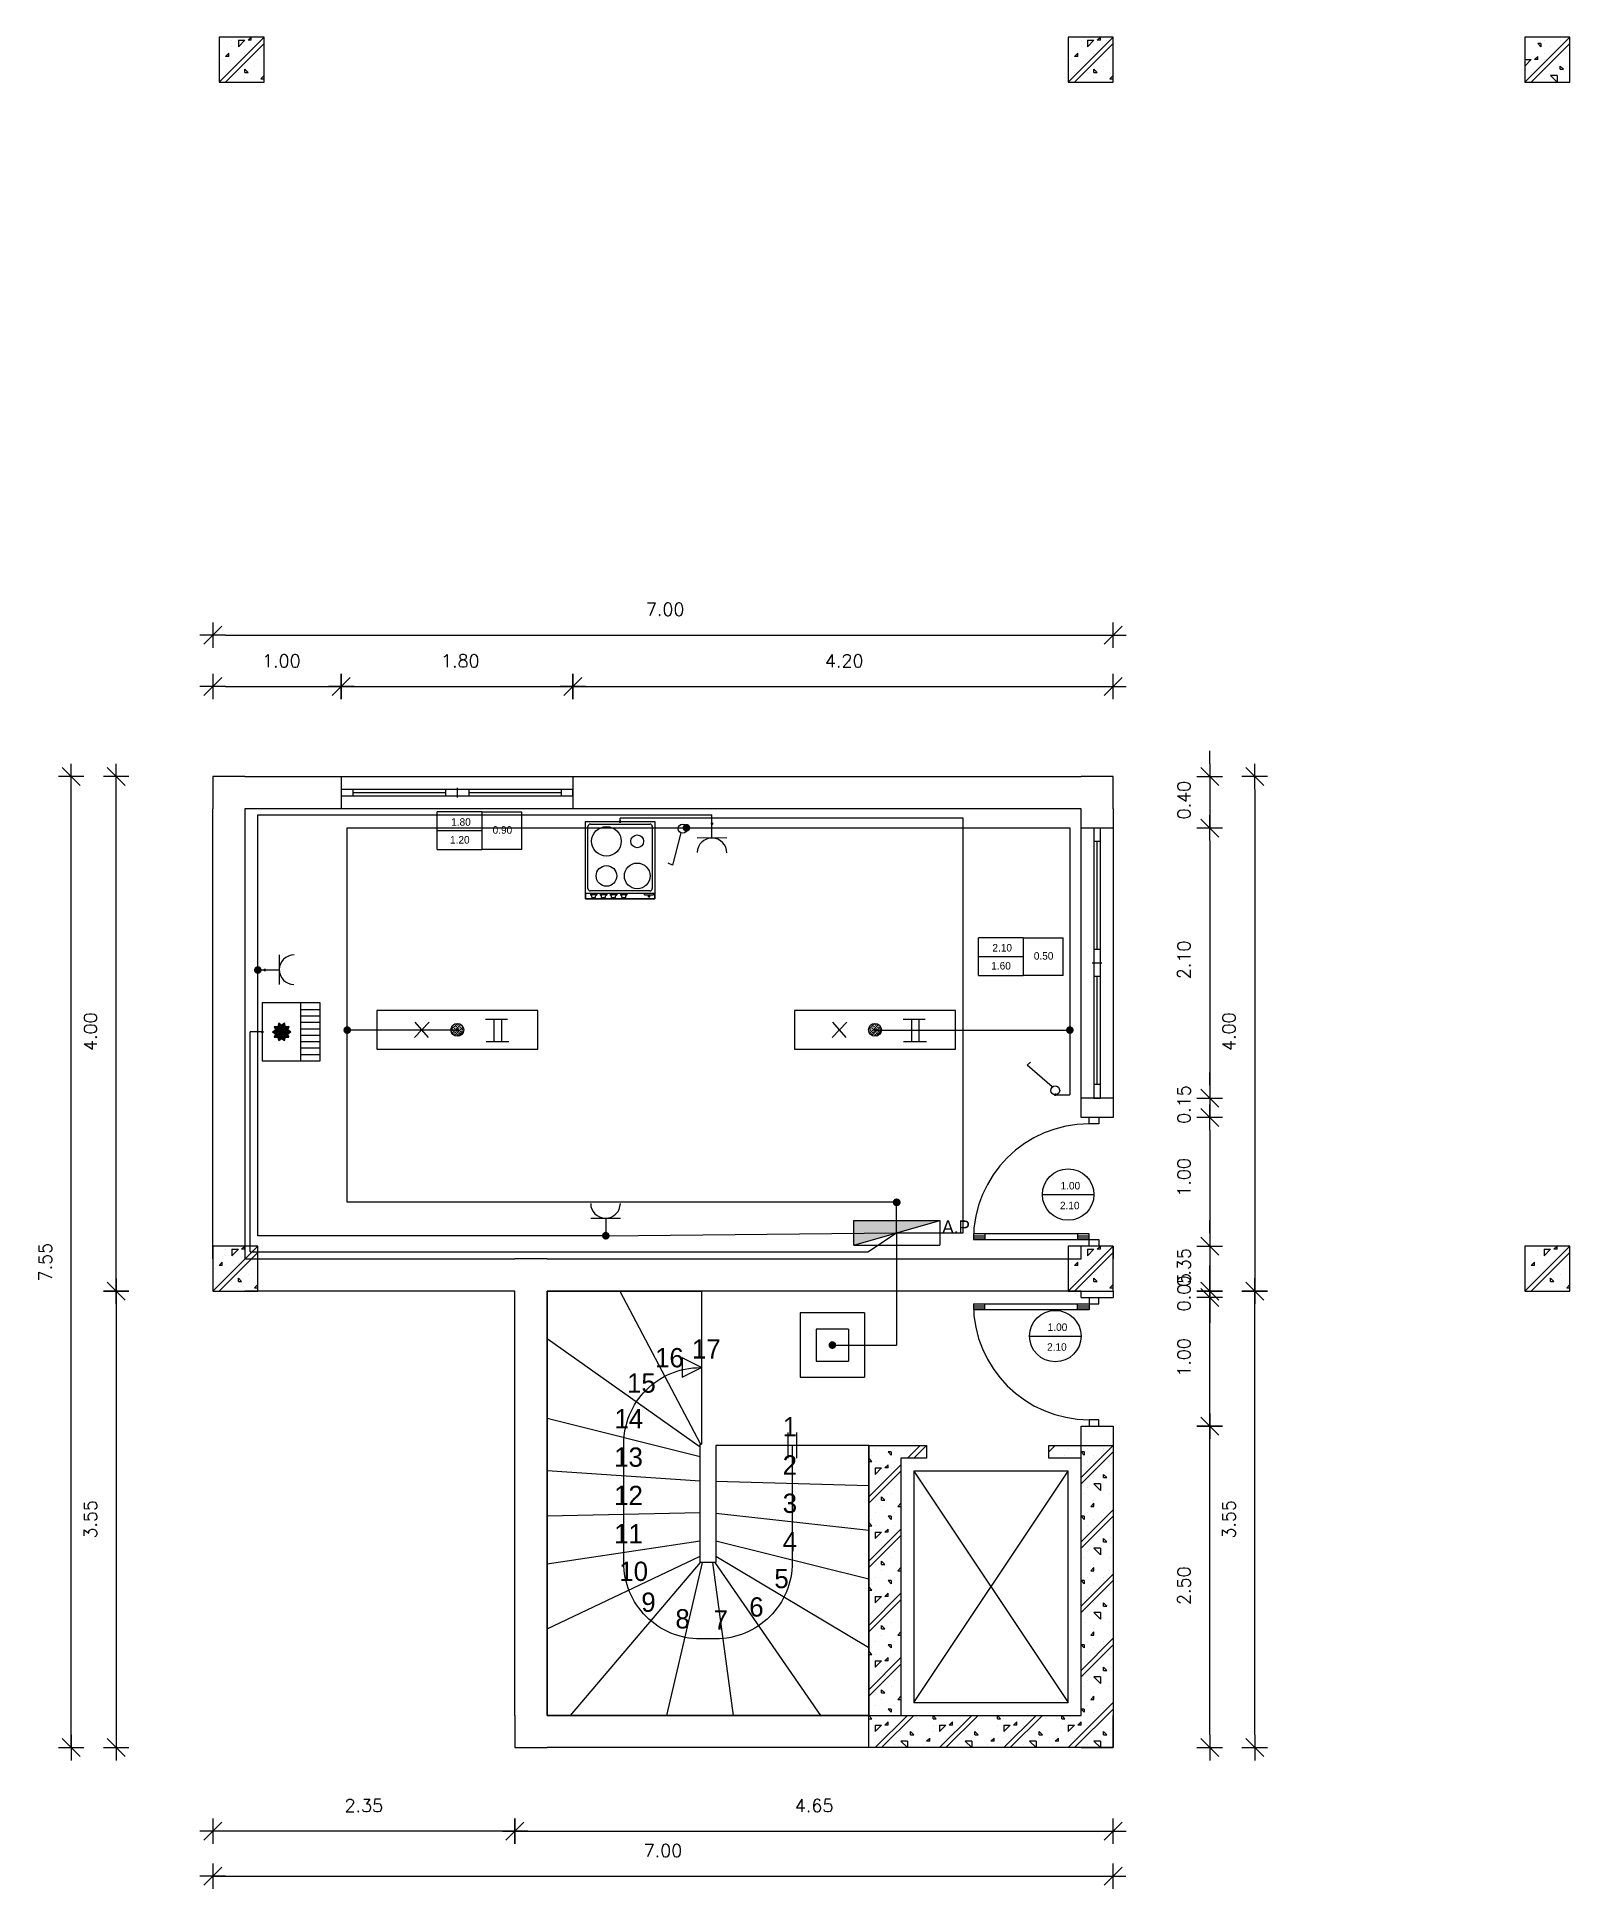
# Model space of a CAD drawing. Extents: x 48.6 to 60.5, y 8.2 to 22.6.
import ezdxf

# ---------------------------------------------------------------- set-up
doc = ezdxf.new("R2010")
doc.units = 0
doc.header["$MEASUREMENT"] = 0
doc.layers.get('0').update_dxf_attribs({"color": 9})
doc.layers.get('DEFPOINTS').update_dxf_attribs({"color": 9})
for name, color, linetype in [('ANOIGMA', 9, 'Continuous'), ('BUILD_COLUMN_HATCHES', 9, 'Continuous'), ('BUILD_COLUMNS_2D', 9, 'Continuous'), ('BUILD_DOORS_2D', 9, 'Continuous'), ('BUILD_FL001_DIMENSIONS', 9, 'Continuous'), ('BUILD_FL001_OPEN_INFO', 9, 'Continuous'), ('BUILD_FL001_USER', 9, 'Continuous'), ('BUILD_STAIRS_2D', 9, 'Continuous'), ('BUILD_WALLS_2D', 9, 'Continuous'), ('BUILD_WINDOWS_2D', 9, 'Continuous'), ('ENUMERATION', 7, 'Continuous'), ('HLEK-SYMBOL', 3, 'Continuous'), ('HLEK_FL001_NET_STARTS', 7, 'Continuous'), ('HLEK_FL001_NODES', 7, 'Continuous'), ('HLEK_FL001_PIPES1', 5, 'Continuous'), ('HLEK_FL001_SYMBOLS', 7, 'Continuous'), ('TELEIA', 1, 'Continuous'), ('TOUCH_POINTS', 1, 'Continuous')]:
    doc.layers.add(name, color=color, linetype=linetype)
doc.styles.get("Standard").update_dxf_attribs({"font": 'txt.shx'})
doc.styles.add('W4MS1', font='W4MS1.shx')
doc.styles.add('W4MS2', font='W4MS2.shx')
doc.dimstyles.new('AUTOBUILD_ORIENTATION', dxfattribs={"dimtxt": 0.1, "dimasz": 0.1, "dimexe": 0.1, "dimexo": 0.05, "dimgap": 0.2, "dimtad": 0, "dimzin": 0, "dimdsep": 46, "dimtxsty": 'Standard', "dimblk": '4MTICK', "dimblk1": '4MTICK', "dimblk2": '4MTICK', "dimsah": 1, "dimcen": 0.1, "dimse1": 1, "dimse2": 1, "dimadec": 0, "dimazin": 0, "dimtfac": 2, "dimtix": 1, "dimtmove": 2, "dimatfit": 3, "dimldrblk": '4MTICK', "dimfxl": 1, "dimtvp": 2, "dimtolj": 1, "dimtzin": 0, "dimarcsym": 0})

msp = doc.modelspace()

# ---------------------------------------------------------------- texts
at = {"layer": 'BUILD_FL001_DIMENSIONS', "color": 9}
for s, p in [('7.00', (53.322, 18.135, -3)), ('1.00', (50.339, 17.735, -3)), ('1.80', (51.73, 17.735, -3)), ('4.20', (54.714, 17.735, -3)), ('2.35', (50.98, 8.835, -3)), ('4.65', (54.48, 8.835, -3))]:
    msp.add_text(s, height=0.1, dxfattribs=at).set_placement(p)
for s, p in [('0.40', (57.555, 16.552, -3)), ('2.10', (57.555, 15.31, -3)), ('4.00', (49.055, 14.752, -3)), ('4.00', (57.905, 14.752, -3)), ('0.15', (57.555, 14.185, -3)), ('1.00', (57.555, 13.619, -3)), ('0.35', (57.555, 12.919, -3)), ('0.05', (57.555, 12.727, -3)), ('1.00', (57.555, 12.219, -3)), ('3.55', (49.055, 10.96, -3)), ('3.55', (57.905, 10.96, -3)), ('2.50', (57.555, 10.444, -3))]:
    msp.add_text(s, height=0.1, rotation=90, dxfattribs=at).set_placement(p)
at = {"layer": 'BUILD_FL001_OPEN_INFO', "color": 9, "style": 'W4MS1'}
for s, p in [('1.80', (51.809, 16.503, -3)), ('1.20', (51.8, 16.364, -3)), ('0.90', (52.131, 16.441, -3)), ('2.10', (56.016, 15.525, -3)), ('1.60', (56.007, 15.385, -3)), ('0.50', (56.338, 15.462, -3)), ('1.00', (56.546, 13.675, -3)), ('2.10', (56.541, 13.521, -3)), ('1.00', (56.446, 12.575, -3)), ('2.10', (56.441, 12.421, -3))]:
    msp.add_text(s, height=0.0585, dxfattribs=at).set_placement(p)
at = {"layer": 'BUILD_STAIRS_2D', "color": 9, "style": 'W4MS1'}
for s, p in [('16', (53.394, 12.292, -3)), ('17', (53.681, 12.36, -3)), ('15', (53.176, 12.095, -3)), ('14', (53.078, 11.817, -3)), ('1', (54.386, 11.755, -3)), ('13', (53.076, 11.519, -3)), ('2', (54.386, 11.458, -3)), ('12', (53.076, 11.221, -3)), ('3', (54.386, 11.16, -3)), ('11', (53.076, 10.923, -3)), ('4', (54.386, 10.862, -3)), ('10', (53.116, 10.631, -3)), ('5', (54.321, 10.575, -3)), ('9', (53.287, 10.391, -3)), ('8', (53.552, 10.262, -3)), ('7', (53.849, 10.253, -3)), ('6', (54.126, 10.354, -3))]:
    msp.add_text(s, height=0.15, dxfattribs=at).set_placement(p)

# ---------------------------------------------------------------- blocks, each defined once
blk = doc.blocks.new('4MTICK')
for p, q in [((-0.986855, 0), (0.992811, 0)), ((-0.699917, -0.699917), (0.699917, 0.699917)), ((0, -0.989833), (0, 0.989833))]:
    blk.add_line(p, q)
blk = doc.blocks.new('*D3')
at = {"color": 0, "linetype": 'ByBlock', "lineweight": -2}
for p, q in [((48.855, 9.335), (48.855, 16.885)), ((48.955, 9.335), (48.955, 9.335))]:
    blk.add_line(p, q, dxfattribs=at)
at = {"layer": 'DEFPOINTS', "color": 0, "linetype": 'ByBlock'}
for p in [(48.955, 16.885), (48.955, 9.335)]:
    blk.add_point(p, dxfattribs=at)
at = {"color": 0, "linetype": 'ByBlock', "lineweight": -2, "xscale": 0.1, "yscale": 0.1, "zscale": 0.1}
for p, rotation in [((48.855, 16.885), 90), ((48.855, 9.335), 270)]:
    blk.add_blockref('4MTICK', p, dxfattribs=dict(at, rotation=rotation))
at = {"color": 0, "linetype": 'ByBlock', "lineweight": -2, "insert": (48.655, 13.11), "char_height": 0.1, "attachment_point": 5, "rotation": 90}
blk.add_mtext('\\A1;7.55', dxfattribs=at)
blk = doc.blocks.new('*D4')
at = {"color": 0, "linetype": 'ByBlock', "lineweight": -2}
for q in [(56.955, 8.335), (49.955, 8.335)]:
    blk.add_line((49.955, 8.335), q, dxfattribs=at)
at = {"layer": 'DEFPOINTS', "color": 0, "linetype": 'ByBlock'}
for p in [(49.955, 8.335), (56.955, 8.335)]:
    blk.add_point(p, dxfattribs=at)
at = {"color": 0, "linetype": 'ByBlock', "lineweight": -2, "xscale": 0.1, "yscale": 0.1, "zscale": 0.1, "rotation": 180}
blk.add_blockref('4MTICK', (49.955, 8.335), dxfattribs=at)
at = {"color": 0, "linetype": 'ByBlock', "lineweight": -2, "xscale": 0.1, "yscale": 0.1, "zscale": 0.1}
blk.add_blockref('4MTICK', (56.955, 8.335), dxfattribs=at)
at = {"color": 0, "linetype": 'ByBlock', "lineweight": -2, "insert": (53.455, 8.535), "char_height": 0.1, "attachment_point": 5}
blk.add_mtext('\\A1;7.00', dxfattribs=at)
blk = doc.blocks.new('2DWIND2')
at = {"layer": 'BUILD_WINDOWS_2D'}
for p, q in [((0, 0.75), (0, -0.75)), ((0.5, 0.5), (-0.5, 0.5)), ((-0.5, 0.5), (-0.5, -0.5)), ((-0.45, 0.5), (-0.45, -0.5)), ((-0.05, 0.5), (-0.05, -0.5)), ((0.05, 0.5), (0.05, -0.5)), ((0.45, 0.5), (0.45, -0.5)), ((0.5, -0.5), (0.5, 0.5)), ((-0.05, 0), (-0.45, 0)), ((0.45, 0), (0.05, 0)), ((-0.5, -0.5), (0.5, -0.5))]:
    blk.add_line(p, q, dxfattribs=at)
blk = doc.blocks.new('TPOINT')
at = {"layer": 'TOUCH_POINTS'}
for p, q in [((-0.03, 0), (0.03, 0)), ((0.021, -0.021), (-0.021, 0.021)), ((-0.021, -0.021), (0.021, 0.021)), ((0, 0.03), (0, -0.03))]:
    blk.add_line(p, q, dxfattribs=at)
blk.add_point((0, 0), dxfattribs=at)
blk = doc.blocks.new('*X56')
at = {"color": 0}
for p, q in [((8.739, 5.805), (8.789, 5.855)), ((8.742, 5.789), (8.746, 5.794)), ((8.746, 5.829), (8.755, 5.838)), ((8.747, 5.777), (8.817, 5.847)), ((8.75, 5.798), (8.759, 5.807)), ((8.755, 5.768), (8.764, 5.776)), ((8.759, 5.842), (8.766, 5.85)), ((8.764, 5.812), (8.773, 5.82)), ((8.766, 5.761), (8.833, 5.828)), ((8.768, 5.781), (8.777, 5.789)), ((8.777, 5.825), (8.786, 5.834)), ((8.781, 5.794), (8.79, 5.803)), ((8.786, 5.763), (8.795, 5.772)), ((8.79, 5.838), (8.799, 5.847)), ((8.795, 5.807), (8.803, 5.816)), ((8.796, 5.756), (8.838, 5.798)), ((8.799, 5.776), (8.808, 5.785)), ((8.803, 5.851), (8.805, 5.852)), ((8.808, 5.82), (8.817, 5.829)), ((8.812, 5.789), (8.821, 5.798)), ((8.821, 5.834), (8.826, 5.839)), ((8.826, 5.803), (8.834, 5.812)), ((8.779, 5.756), (8.781, 5.759))]:
    blk.add_line(p, q, dxfattribs=at)
blk = doc.blocks.new('gJ6_a42')
at = {"linetype": 'Continuous'}
for p, q in [((-0.627, 0.152), (-0.627, -0.148)), ((0.623, 0.152), (-0.627, 0.152)), ((0.623, -0.148), (0.623, 0.152)), ((-0.22, 0.062), (-0.335, -0.058)), ((-0.332, 0.061), (-0.228, -0.058)), ((0.217, 0.085), (0.389, 0.084)), ((0.282, 0.085), (0.282, -0.088)), ((0.343, -0.088), (0.343, 0.085)), ((0.221, -0.088), (0.398, -0.088)), ((-0.627, -0.148), (0.623, -0.148))]:
    blk.add_line(p, q, dxfattribs=at)
blk.add_circle((-0.002, 0.002), 0.05, dxfattribs=at)
blk.add_blockref('*X56', (-8.791, -5.803))
at = {"layer": 'TOUCH_POINTS', "xscale": 0.3, "yscale": 0.3, "zscale": 0.3}
blk.add_blockref('TPOINT', (0, 0), dxfattribs=at)
blk = doc.blocks.new('gJ6_a69')
at = {"layer": 'HLEK-SYMBOL', "color": 0, "linetype": 'Continuous'}
for p, q in [((-0.27, -0.56), (-0.27, 0)), ((-0.27, 0), (0.27, 0)), ((-0.27, 0), (0.27, 0)), ((-0.27, -0.6), (-0.27, 0)), ((0.27, 0), (0.27, -0.56)), ((0.27, 0), (0.27, -0.6)), ((-0.25, -0.518744), (-0.25, -0.038744)), ((-0.23, -0.018744), (0.23, -0.018744)), ((0.25, -0.038744), (0.25, -0.518744)), ((-0.27, -0.56), (-0.27, -0.599803)), ((0.27, -0.56), (-0.27, -0.56)), ((0.23, -0.538744), (-0.23, -0.538744)), ((-0.23, -0.56), (-0.23, -0.57)), ((-0.23, -0.56), (-0.18, -0.56)), ((-0.18, -0.57), (-0.23, -0.57)), ((-0.22, -0.58), (-0.23, -0.57)), ((-0.19, -0.58), (-0.18, -0.57)), ((-0.18, -0.56), (-0.18, -0.57)), ((-0.153869, -0.56), (-0.103869, -0.56)), ((-0.153869, -0.56), (-0.153869, -0.57)), ((-0.143869, -0.58), (-0.153869, -0.57)), ((-0.103869, -0.57), (-0.153869, -0.57)), ((-0.113869, -0.58), (-0.103869, -0.57)), ((-0.103869, -0.56), (-0.103869, -0.57)), ((-0.076424, -0.56), (-0.026424, -0.56)), ((-0.076424, -0.56), (-0.076424, -0.57)), ((-0.066424, -0.58), (-0.076424, -0.57)), ((-0.026424, -0.57), (-0.076424, -0.57)), ((-0.036424, -0.58), (-0.026424, -0.57)), ((-0.026424, -0.56), (-0.026424, -0.57)), ((0.003497, -0.56), (0.003497, -0.57)), ((0.003497, -0.56), (0.053497, -0.56)), ((0.053497, -0.57), (0.003497, -0.57)), ((0.013497, -0.58), (0.003497, -0.57)), ((0.043497, -0.58), (0.053497, -0.57)), ((0.053497, -0.56), (0.053497, -0.57)), ((0.19, -0.57), (0.19, -0.56)), ((0.19, -0.57), (0.26, -0.57)), ((0.22, -0.585554), (0.22, -0.57)), ((0.23, -0.585554), (0.23, -0.57)), ((0.26, -0.57), (0.26, -0.56)), ((0.271302, -0.599803), (0.27, -0.56)), ((-0.27, -0.599803), (0.271302, -0.599803)), ((0.27, -0.6), (-0.27, -0.6)), ((-0.22, -0.59), (-0.22, -0.58)), ((-0.22, -0.59), (-0.19, -0.59)), ((-0.19, -0.59), (-0.19, -0.58)), ((-0.143869, -0.59), (-0.143869, -0.58)), ((-0.143869, -0.59), (-0.113869, -0.59)), ((-0.113869, -0.59), (-0.113869, -0.58)), ((-0.066424, -0.59), (-0.066424, -0.58)), ((-0.066424, -0.59), (-0.036424, -0.59)), ((-0.036424, -0.59), (-0.036424, -0.58)), ((0.013497, -0.59), (0.013497, -0.58)), ((0.013497, -0.59), (0.043497, -0.59)), ((0.043497, -0.59), (0.043497, -0.58)), ((0.22, -0.585554), (0.23, -0.585554))]:
    blk.add_line(p, q, dxfattribs=at)
for centre, radius in [((-0.106072, -0.152989), 0.115), ((0.133131, -0.152989), 0.05), ((-0.106072, -0.422241), 0.08), ((0.133131, -0.422241), 0.1)]:
    blk.add_circle(centre, radius, dxfattribs=at)
for centre, start, end in [((-0.23, -0.038744), 90, 180), ((0.23, -0.038744), 0, 90), ((-0.23, -0.518744), 180, 270), ((0.23, -0.518744), 270, 0)]:
    blk.add_arc(centre, 0.02, start, end, dxfattribs=at)
at = {"layer": 'TOUCH_POINTS', "xscale": 0.3, "yscale": 0.3, "zscale": 0.3}
blk.add_blockref('TPOINT', (0, 0), dxfattribs=at)
blk = doc.blocks.new('gJ6_a1')
at = {"linetype": 'Continuous'}
for p, q in [((-0.219, 0.23), (-0.191, 0.254)), ((-0.024, 0.061), (-0.219, 0.23))]:
    blk.add_line(p, q, dxfattribs=at)
blk.add_circle((0, 0.034), 0.0349, dxfattribs=at)
at = {"layer": 'TOUCH_POINTS', "xscale": 0.3, "yscale": 0.3, "zscale": 0.3}
blk.add_blockref('TPOINT', (0.001, 0), dxfattribs=at)
blk = doc.blocks.new('gJ6_a14')
at = {"linetype": 'Continuous'}
for p, q in [((-0.1176, 0.1119), (0.113, 0.1119)), ((0, 0.1119), (0, 0))]:
    blk.add_line(p, q, dxfattribs=at)
blk.add_arc((-0.0023, 0.2279), 0.1153, 180, 358.95657, dxfattribs=at)
at = {"layer": 'TOUCH_POINTS', "xscale": 0.3, "yscale": 0.3, "zscale": 0.3}
blk.add_blockref('TPOINT', (0, 0), dxfattribs=at)
blk = doc.blocks.new('*X65')
at = {"color": 0}
for p, q in [((15.709, 12.278, 15), (15.786, 12.355, 15)), ((15.709, 12.278, 15), (15.785, 12.355, 15)), ((15.709, 12.279, 15), (15.785, 12.355, 15)), ((15.709, 12.278, 15), (15.786, 12.354, 15)), ((15.709, 12.32, 15), (15.711, 12.323, 15)), ((15.709, 12.321, 15), (15.711, 12.322, 15)), ((15.709, 12.321, 15), (15.71, 12.322, 15)), ((15.709, 12.321, 15), (15.709, 12.322, 15)), ((15.709, 12.322, 15), (15.709, 12.322, 15)), ((15.71, 12.281, 15), (15.785, 12.356, 15)), ((15.71, 12.278, 15), (15.786, 12.354, 15)), ((15.71, 12.278, 15), (15.786, 12.354, 15)), ((15.71, 12.278, 15), (15.786, 12.354, 15)), ((15.71, 12.319, 15), (15.715, 12.324, 15)), ((15.71, 12.319, 15), (15.714, 12.323, 15)), ((15.71, 12.32, 15), (15.713, 12.323, 15)), ((15.71, 12.32, 15), (15.713, 12.323, 15)), ((15.71, 12.32, 15), (15.712, 12.323, 15)), ((15.711, 12.278, 15), (15.787, 12.353, 15)), ((15.711, 12.278, 15), (15.786, 12.353, 15)), ((15.711, 12.318, 15), (15.718, 12.325, 15)), ((15.711, 12.318, 15), (15.717, 12.324, 15)), ((15.711, 12.318, 15), (15.717, 12.324, 15)), ((15.711, 12.319, 15), (15.716, 12.324, 15)), ((15.711, 12.319, 15), (15.715, 12.324, 15)), ((15.712, 12.283, 15), (15.785, 12.356, 15)), ((15.712, 12.277, 15), (15.787, 12.353, 15)), ((15.712, 12.277, 15), (15.787, 12.352, 15)), ((15.712, 12.277, 15), (15.787, 12.352, 15)), ((15.712, 12.316, 15), (15.721, 12.326, 15)), ((15.712, 12.317, 15), (15.721, 12.325, 15)), ((15.712, 12.317, 15), (15.72, 12.325, 15)), ((15.712, 12.317, 15), (15.719, 12.325, 15)), ((15.712, 12.318, 15), (15.719, 12.325, 15)), ((15.713, 12.277, 15), (15.788, 12.352, 15)), ((15.713, 12.277, 15), (15.787, 12.352, 15)), ((15.713, 12.277, 15), (15.788, 12.351, 15)), ((15.713, 12.315, 15), (15.725, 12.327, 15)), ((15.713, 12.315, 15), (15.724, 12.326, 15)), ((15.713, 12.316, 15), (15.723, 12.326, 15)), ((15.713, 12.316, 15), (15.723, 12.326, 15)), ((15.713, 12.316, 15), (15.722, 12.326, 15)), ((15.714, 12.285, 15), (15.785, 12.356, 15)), ((15.714, 12.277, 15), (15.788, 12.35, 15)), ((15.714, 12.277, 15), (15.788, 12.351, 15)), ((15.714, 12.277, 15), (15.788, 12.351, 15)), ((15.714, 12.314, 15), (15.728, 12.327, 15)), ((15.714, 12.314, 15), (15.728, 12.327, 15)), ((15.714, 12.314, 15), (15.727, 12.327, 15)), ((15.714, 12.315, 15), (15.726, 12.327, 15)), ((15.714, 12.315, 15), (15.725, 12.327, 15)), ((15.715, 12.287, 15), (15.784, 12.356, 15)), ((15.715, 12.276, 15), (15.789, 12.35, 15)), ((15.715, 12.276, 15), (15.789, 12.35, 15)), ((15.715, 12.312, 15), (15.732, 12.328, 15)), ((15.715, 12.313, 15), (15.731, 12.328, 15)), ((15.715, 12.313, 15), (15.73, 12.328, 15)), ((15.715, 12.313, 15), (15.73, 12.328, 15)), ((15.715, 12.314, 15), (15.729, 12.328, 15)), ((15.716, 12.276, 15), (15.789, 12.35, 15)), ((15.716, 12.276, 15), (15.789, 12.349, 15)), ((15.716, 12.276, 15), (15.789, 12.349, 15)), ((15.716, 12.311, 15), (15.755, 12.349, 15)), ((15.716, 12.311, 15), (15.734, 12.329, 15)), ((15.716, 12.312, 15), (15.734, 12.329, 15)), ((15.716, 12.312, 15), (15.733, 12.329, 15)), ((15.716, 12.312, 15), (15.732, 12.329, 15)), ((15.717, 12.289, 15), (15.784, 12.357, 15)), ((15.717, 12.276, 15), (15.79, 12.349, 15)), ((15.717, 12.276, 15), (15.79, 12.349, 15)), ((15.717, 12.31, 15), (15.756, 12.349, 15)), ((15.717, 12.31, 15), (15.756, 12.349, 15)), ((15.717, 12.311, 15), (15.755, 12.349, 15)), ((15.717, 12.311, 15), (15.755, 12.349, 15)), ((15.717, 12.276, 15), (15.79, 12.348, 15)), ((15.718, 12.291, 15), (15.784, 12.357, 15)), ((15.718, 12.31, 15), (15.757, 12.349, 15)), ((15.718, 12.31, 15), (15.756, 12.349, 15)), ((15.718, 12.275, 15), (15.791, 12.348, 15)), ((15.718, 12.275, 15), (15.79, 12.348, 15)), ((15.718, 12.276, 15), (15.79, 12.348, 15)), ((15.718, 12.309, 15), (15.758, 12.348, 15)), ((15.718, 12.309, 15), (15.757, 12.348, 15)), ((15.718, 12.309, 15), (15.757, 12.348, 15)), ((15.719, 12.275, 15), (15.792, 12.348, 15)), ((15.719, 12.275, 15), (15.791, 12.348, 15)), ((15.719, 12.307, 15), (15.76, 12.348, 15)), ((15.719, 12.308, 15), (15.759, 12.348, 15)), ((15.719, 12.308, 15), (15.759, 12.348, 15)), ((15.719, 12.308, 15), (15.759, 12.348, 15)), ((15.719, 12.308, 15), (15.758, 12.348, 15)), ((15.72, 12.307, 15), (15.778, 12.366, 15)), ((15.72, 12.306, 15), (15.779, 12.365, 15)), ((15.72, 12.307, 15), (15.778, 12.365, 15)), ((15.72, 12.307, 15), (15.778, 12.365, 15)), ((15.72, 12.306, 15), (15.779, 12.364, 15)), ((15.72, 12.293, 15), (15.784, 12.357, 15)), ((15.72, 12.275, 15), (15.794, 12.349, 15)), ((15.72, 12.275, 15), (15.794, 12.349, 15)), ((15.72, 12.275, 15), (15.793, 12.348, 15)), ((15.721, 12.305, 15), (15.779, 12.364, 15)), ((15.721, 12.305, 15), (15.779, 12.364, 15)), ((15.721, 12.306, 15), (15.779, 12.364, 15)), ((15.721, 12.305, 15), (15.78, 12.363, 15)), ((15.721, 12.305, 15), (15.78, 12.363, 15)), ((15.721, 12.295, 15), (15.784, 12.357, 15)), ((15.721, 12.275, 15), (15.797, 12.35, 15)), ((15.721, 12.275, 15), (15.796, 12.349, 15)), ((15.721, 12.275, 15), (15.795, 12.349, 15)), ((15.722, 12.304, 15), (15.78, 12.363, 15)), ((15.722, 12.304, 15), (15.78, 12.363, 15)), ((15.722, 12.303, 15), (15.781, 12.362, 15)), ((15.722, 12.304, 15), (15.781, 12.362, 15)), ((15.722, 12.304, 15), (15.78, 12.362, 15)), ((15.722, 12.274, 15), (15.799, 12.35, 15)), ((15.722, 12.274, 15), (15.798, 12.35, 15)), ((15.722, 12.274, 15), (15.797, 12.35, 15)), ((15.723, 12.302, 15), (15.782, 12.361, 15)), ((15.723, 12.303, 15), (15.781, 12.361, 15)), ((15.723, 12.303, 15), (15.781, 12.361, 15)), ((15.723, 12.303, 15), (15.781, 12.361, 15)), ((15.723, 12.302, 15), (15.782, 12.36, 15)), ((15.723, 12.297, 15), (15.783, 12.358, 15)), ((15.723, 12.274, 15), (15.8, 12.351, 15)), ((15.723, 12.274, 15), (15.8, 12.351, 15)), ((15.724, 12.301, 15), (15.782, 12.36, 15)), ((15.724, 12.302, 15), (15.782, 12.36, 15)), ((15.724, 12.301, 15), (15.783, 12.359, 15)), ((15.724, 12.301, 15), (15.782, 12.359, 15)), ((15.724, 12.301, 15), (15.782, 12.359, 15)), ((15.724, 12.299, 15), (15.783, 12.358, 15)), ((15.724, 12.274, 15), (15.802, 12.352, 15)), ((15.724, 12.274, 15), (15.802, 12.352, 15)), ((15.724, 12.274, 15), (15.801, 12.351, 15)), ((15.725, 12.3, 15), (15.783, 12.359, 15)), ((15.725, 12.3, 15), (15.783, 12.358, 15)), ((15.725, 12.273, 15), (15.805, 12.353, 15)), ((15.725, 12.273, 15), (15.804, 12.352, 15)), ((15.725, 12.274, 15), (15.803, 12.352, 15)), ((15.726, 12.273, 15), (15.807, 12.353, 15)), ((15.726, 12.273, 15), (15.806, 12.353, 15)), ((15.726, 12.273, 15), (15.805, 12.353, 15)), ((15.727, 12.273, 15), (15.808, 12.354, 15)), ((15.727, 12.273, 15), (15.808, 12.354, 15)), ((15.728, 12.272, 15), (15.81, 12.355, 15)), ((15.728, 12.273, 15), (15.81, 12.354, 15)), ((15.728, 12.273, 15), (15.809, 12.354, 15)), ((15.729, 12.272, 15), (15.813, 12.355, 15)), ((15.729, 12.272, 15), (15.812, 12.355, 15)), ((15.729, 12.272, 15), (15.811, 12.355, 15)), ((15.73, 12.272, 15), (15.815, 12.356, 15)), ((15.73, 12.272, 15), (15.814, 12.356, 15)), ((15.73, 12.272, 15), (15.813, 12.356, 15)), ((15.731, 12.272, 15), (15.816, 12.357, 15)), ((15.731, 12.272, 15), (15.816, 12.356, 15)), ((15.732, 12.271, 15), (15.816, 12.356, 15)), ((15.732, 12.271, 15), (15.816, 12.356, 15)), ((15.732, 12.271, 15), (15.816, 12.355, 15)), ((15.733, 12.271, 15), (15.816, 12.355, 15)), ((15.733, 12.271, 15), (15.816, 12.354, 15)), ((15.733, 12.271, 15), (15.816, 12.354, 15)), ((15.734, 12.356, 15), (15.734, 12.357, 15)), ((15.734, 12.353, 15), (15.737, 12.356, 15)), ((15.734, 12.353, 15), (15.737, 12.356, 15)), ((15.734, 12.354, 15), (15.736, 12.356, 15)), ((15.734, 12.354, 15), (15.736, 12.356, 15)), ((15.734, 12.354, 15), (15.736, 12.356, 15)), ((15.734, 12.355, 15), (15.735, 12.356, 15)), ((15.734, 12.355, 15), (15.735, 12.356, 15)), ((15.734, 12.356, 15), (15.734, 12.356, 15)), ((15.734, 12.349, 15), (15.74, 12.355, 15)), ((15.734, 12.349, 15), (15.739, 12.355, 15)), ((15.734, 12.35, 15), (15.739, 12.355, 15)), ((15.734, 12.35, 15), (15.739, 12.355, 15)), ((15.734, 12.351, 15), (15.738, 12.355, 15)), ((15.734, 12.351, 15), (15.738, 12.355, 15)), ((15.734, 12.352, 15), (15.738, 12.355, 15)), ((15.734, 12.352, 15), (15.737, 12.355, 15)), ((15.734, 12.345, 15), (15.742, 12.354, 15)), ((15.734, 12.346, 15), (15.742, 12.354, 15)), ((15.734, 12.346, 15), (15.742, 12.354, 15)), ((15.734, 12.347, 15), (15.741, 12.354, 15)), ((15.734, 12.347, 15), (15.741, 12.354, 15)), ((15.734, 12.348, 15), (15.741, 12.354, 15)), ((15.734, 12.348, 15), (15.74, 12.354, 15)), ((15.734, 12.348, 15), (15.74, 12.354, 15)), ((15.734, 12.271, 15), (15.816, 12.353, 15)), ((15.734, 12.271, 15), (15.816, 12.353, 15)), ((15.734, 12.342, 15), (15.745, 12.353, 15)), ((15.734, 12.342, 15), (15.745, 12.353, 15)), ((15.734, 12.342, 15), (15.745, 12.353, 15)), ((15.734, 12.343, 15), (15.744, 12.353, 15)), ((15.734, 12.343, 15), (15.744, 12.353, 15)), ((15.734, 12.344, 15), (15.744, 12.353, 15)), ((15.734, 12.344, 15), (15.743, 12.353, 15)), ((15.734, 12.345, 15), (15.743, 12.353, 15)), ((15.734, 12.271, 15), (15.816, 12.352, 15)), ((15.734, 12.338, 15), (15.748, 12.352, 15)), ((15.734, 12.338, 15), (15.748, 12.352, 15)), ((15.734, 12.339, 15), (15.747, 12.352, 15)), ((15.734, 12.339, 15), (15.747, 12.352, 15)), ((15.734, 12.34, 15), (15.747, 12.352, 15)), ((15.734, 12.34, 15), (15.746, 12.352, 15)), ((15.734, 12.341, 15), (15.746, 12.352, 15)), ((15.734, 12.341, 15), (15.746, 12.352, 15)), ((15.734, 12.334, 15), (15.751, 12.35, 15)), ((15.734, 12.334, 15), (15.751, 12.351, 15)), ((15.734, 12.335, 15), (15.75, 12.351, 15)), ((15.734, 12.335, 15), (15.75, 12.351, 15)), ((15.734, 12.336, 15), (15.75, 12.351, 15)), ((15.734, 12.336, 15), (15.749, 12.351, 15)), ((15.734, 12.337, 15), (15.749, 12.351, 15)), ((15.734, 12.337, 15), (15.749, 12.351, 15)), ((15.734, 12.337, 15), (15.748, 12.351, 15)), ((15.734, 12.268, 15), (15.816, 12.35, 15)), ((15.734, 12.331, 15), (15.753, 12.35, 15)), ((15.734, 12.332, 15), (15.753, 12.35, 15)), ((15.734, 12.332, 15), (15.752, 12.35, 15)), ((15.734, 12.333, 15), (15.752, 12.35, 15)), ((15.734, 12.333, 15), (15.752, 12.35, 15)), ((15.734, 12.267, 15), (15.816, 12.349, 15)), ((15.734, 12.268, 15), (15.816, 12.349, 15)), ((15.734, 12.266, 15), (15.816, 12.348, 15)), ((15.734, 12.267, 15), (15.816, 12.348, 15)), ((15.734, 12.265, 15), (15.816, 12.347, 15)), ((15.734, 12.266, 15), (15.816, 12.347, 15)), ((15.734, 12.264, 15), (15.816, 12.346, 15)), ((15.734, 12.265, 15), (15.816, 12.346, 15)), ((15.734, 12.263, 15), (15.816, 12.345, 15)), ((15.734, 12.264, 15), (15.816, 12.345, 15)), ((15.734, 12.262, 15), (15.816, 12.344, 15)), ((15.734, 12.263, 15), (15.816, 12.344, 15)), ((15.734, 12.261, 15), (15.816, 12.343, 15)), ((15.734, 12.262, 15), (15.816, 12.343, 15)), ((15.734, 12.262, 15), (15.816, 12.343, 15)), ((15.734, 12.26, 15), (15.816, 12.342, 15)), ((15.734, 12.261, 15), (15.816, 12.342, 15)), ((15.734, 12.26, 15), (15.816, 12.341, 15)), ((15.734, 12.259, 15), (15.816, 12.341, 15)), ((15.734, 12.259, 15), (15.816, 12.34, 15)), ((15.734, 12.258, 15), (15.816, 12.34, 15)), ((15.734, 12.258, 15), (15.816, 12.339, 15)), ((15.734, 12.257, 15), (15.816, 12.339, 15)), ((15.734, 12.257, 15), (15.816, 12.338, 15)), ((15.734, 12.256, 15), (15.816, 12.338, 15)), ((15.734, 12.256, 15), (15.816, 12.337, 15)), ((15.734, 12.255, 15), (15.816, 12.337, 15)), ((15.734, 12.255, 15), (15.816, 12.336, 15)), ((15.734, 12.254, 15), (15.816, 12.336, 15)), ((15.734, 12.254, 15), (15.816, 12.335, 15)), ((15.734, 12.253, 15), (15.816, 12.335, 15)), ((15.734, 12.253, 15), (15.816, 12.334, 15)), ((15.734, 12.252, 15), (15.816, 12.334, 15)), ((15.734, 12.252, 15), (15.816, 12.333, 15)), ((15.734, 12.251, 15), (15.815, 12.333, 15)), ((15.734, 12.251, 15), (15.815, 12.332, 15)), ((15.734, 12.25, 15), (15.815, 12.332, 15)), ((15.734, 12.25, 15), (15.815, 12.331, 15)), ((15.734, 12.249, 15), (15.815, 12.331, 15)), ((15.734, 12.249, 15), (15.815, 12.33, 15)), ((15.734, 12.248, 15), (15.815, 12.33, 15)), ((15.734, 12.248, 15), (15.815, 12.329, 15)), ((15.734, 12.247, 15), (15.816, 12.329, 15)), ((15.734, 12.247, 15), (15.816, 12.329, 15)), ((15.734, 12.247, 15), (15.816, 12.329, 15)), ((15.734, 12.246, 15), (15.817, 12.329, 15)), ((15.734, 12.246, 15), (15.817, 12.329, 15)), ((15.734, 12.245, 15), (15.818, 12.329, 15)), ((15.734, 12.245, 15), (15.818, 12.329, 15)), ((15.734, 12.244, 15), (15.818, 12.329, 15)), ((15.734, 12.244, 15), (15.819, 12.328, 15)), ((15.734, 12.243, 15), (15.819, 12.328, 15)), ((15.735, 12.27, 15), (15.816, 12.352, 15)), ((15.734, 12.269, 15), (15.816, 12.351, 15)), ((15.734, 12.27, 15), (15.816, 12.351, 15)), ((15.734, 12.269, 15), (15.816, 12.35, 15)), ((15.735, 12.33, 15), (15.754, 12.35, 15)), ((15.734, 12.331, 15), (15.754, 12.35, 15)), ((15.734, 12.331, 15), (15.753, 12.35, 15)), ((15.735, 12.33, 15), (15.754, 12.349, 15)), ((15.735, 12.244, 15), (15.819, 12.328, 15)), ((15.736, 12.244, 15), (15.82, 12.328, 15)), ((15.736, 12.244, 15), (15.82, 12.328, 15)), ((15.737, 12.245, 15), (15.82, 12.328, 15)), ((15.738, 12.245, 15), (15.821, 12.328, 15)), ((15.739, 12.245, 15), (15.821, 12.328, 15)), ((15.739, 12.245, 15), (15.822, 12.328, 15)), ((15.74, 12.246, 15), (15.822, 12.327, 15)), ((15.741, 12.246, 15), (15.822, 12.327, 15)), ((15.741, 12.246, 15), (15.823, 12.327, 15)), ((15.742, 12.246, 15), (15.823, 12.327, 15)), ((15.743, 12.247, 15), (15.823, 12.327, 15)), ((15.744, 12.247, 15), (15.824, 12.327, 15)), ((15.744, 12.247, 15), (15.824, 12.327, 15)), ((15.745, 12.247, 15), (15.824, 12.327, 15)), ((15.746, 12.248, 15), (15.825, 12.327, 15)), ((15.747, 12.248, 15), (15.825, 12.326, 15)), ((15.747, 12.248, 15), (15.826, 12.326, 15)), ((15.748, 12.248, 15), (15.826, 12.326, 15)), ((15.749, 12.249, 15), (15.826, 12.326, 15)), ((15.75, 12.249, 15), (15.827, 12.326, 15)), ((15.75, 12.249, 15), (15.827, 12.326, 15)), ((15.751, 12.249, 15), (15.827, 12.326, 15)), ((15.752, 12.25, 15), (15.828, 12.326, 15)), ((15.752, 12.25, 15), (15.828, 12.326, 15)), ((15.753, 12.25, 15), (15.828, 12.326, 15)), ((15.754, 12.25, 15), (15.829, 12.325, 15)), ((15.755, 12.251, 15), (15.829, 12.325, 15)), ((15.755, 12.251, 15), (15.83, 12.325, 15)), ((15.756, 12.251, 15), (15.83, 12.325, 15)), ((15.757, 12.251, 15), (15.83, 12.325, 15)), ((15.758, 12.252, 15), (15.831, 12.325, 15)), ((15.758, 12.252, 15), (15.831, 12.325, 15)), ((15.759, 12.252, 15), (15.831, 12.325, 15)), ((15.76, 12.348, 15), (15.778, 12.366, 15)), ((15.76, 12.252, 15), (15.832, 12.325, 15)), ((15.76, 12.252, 15), (15.832, 12.324, 15)), ((15.76, 12.252, 15), (15.832, 12.324, 15)), ((15.76, 12.252, 15), (15.833, 12.324, 15)), ((15.76, 12.251, 15), (15.833, 12.324, 15)), ((15.761, 12.349, 15), (15.778, 12.366, 15)), ((15.761, 12.251, 15), (15.834, 12.324, 15)), ((15.761, 12.251, 15), (15.834, 12.324, 15)), ((15.761, 12.25, 15), (15.834, 12.324, 15)), ((15.761, 12.25, 15), (15.835, 12.324, 15)), ((15.761, 12.25, 15), (15.835, 12.324, 15)), ((15.762, 12.351, 15), (15.777, 12.366, 15)), ((15.762, 12.25, 15), (15.835, 12.323, 15)), ((15.762, 12.249, 15), (15.836, 12.323, 15)), ((15.762, 12.249, 15), (15.836, 12.323, 15)), ((15.762, 12.249, 15), (15.836, 12.323, 15)), ((15.762, 12.248, 15), (15.837, 12.323, 15)), ((15.762, 12.248, 15), (15.837, 12.323, 15)), ((15.763, 12.352, 15), (15.777, 12.367, 15)), ((15.763, 12.248, 15), (15.838, 12.323, 15)), ((15.763, 12.248, 15), (15.838, 12.323, 15)), ((15.763, 12.247, 15), (15.838, 12.323, 15)), ((15.763, 12.247, 15), (15.839, 12.322, 15)), ((15.763, 12.247, 15), (15.839, 12.322, 15)), ((15.764, 12.354, 15), (15.777, 12.367, 15)), ((15.764, 12.247, 15), (15.839, 12.322, 15)), ((15.764, 12.246, 15), (15.84, 12.322, 15)), ((15.764, 12.246, 15), (15.84, 12.322, 15)), ((15.764, 12.246, 15), (15.84, 12.322, 15)), ((15.764, 12.245, 15), (15.841, 12.322, 15)), ((15.765, 12.355, 15), (15.777, 12.367, 15)), ((15.765, 12.245, 15), (15.841, 12.322, 15)), ((15.765, 12.245, 15), (15.84, 12.32, 15)), ((15.765, 12.244, 15), (15.838, 12.318, 15)), ((15.765, 12.244, 15), (15.837, 12.316, 15)), ((15.766, 12.357, 15), (15.777, 12.368, 15)), ((15.766, 12.244, 15), (15.835, 12.314, 15)), ((15.766, 12.243, 15), (15.834, 12.312, 15)), ((15.766, 12.243, 15), (15.832, 12.31, 15)), ((15.766, 12.243, 15), (15.831, 12.308, 15)), ((15.766, 12.243, 15), (15.829, 12.305, 15)), ((15.767, 12.358, 15), (15.777, 12.368, 15)), ((15.767, 12.242, 15), (15.828, 12.303, 15)), ((15.767, 12.242, 15), (15.826, 12.301, 15)), ((15.767, 12.242, 15), (15.825, 12.3, 15)), ((15.767, 12.241, 15), (15.825, 12.3, 15)), ((15.767, 12.241, 15), (15.825, 12.299, 15)), ((15.767, 12.241, 15), (15.826, 12.299, 15)), ((15.768, 12.36, 15), (15.776, 12.368, 15)), ((15.768, 12.241, 15), (15.826, 12.299, 15)), ((15.768, 12.24, 15), (15.826, 12.299, 15)), ((15.768, 12.24, 15), (15.826, 12.298, 15)), ((15.768, 12.24, 15), (15.826, 12.298, 15)), ((15.768, 12.24, 15), (15.827, 12.298, 15)), ((15.769, 12.361, 15), (15.776, 12.368, 15)), ((15.769, 12.239, 15), (15.827, 12.298, 15)), ((15.769, 12.239, 15), (15.827, 12.297, 15)), ((15.769, 12.239, 15), (15.827, 12.297, 15)), ((15.769, 12.238, 15), (15.828, 12.297, 15)), ((15.769, 12.238, 15), (15.828, 12.296, 15)), ((15.77, 12.363, 15), (15.776, 12.369, 15)), ((15.77, 12.238, 15), (15.828, 12.296, 15)), ((15.77, 12.238, 15), (15.828, 12.296, 15)), ((15.77, 12.237, 15), (15.828, 12.296, 15)), ((15.77, 12.237, 15), (15.829, 12.295, 15)), ((15.77, 12.237, 15), (15.829, 12.295, 15)), ((15.771, 12.364, 15), (15.776, 12.369, 15)), ((15.771, 12.236, 15), (15.829, 12.295, 15)), ((15.771, 12.236, 15), (15.829, 12.295, 15)), ((15.771, 12.236, 15), (15.829, 12.294, 15)), ((15.771, 12.236, 15), (15.83, 12.294, 15)), ((15.771, 12.235, 15), (15.83, 12.294, 15)), ((15.772, 12.366, 15), (15.776, 12.369, 15)), ((15.772, 12.235, 15), (15.83, 12.294, 15)), ((15.772, 12.235, 15), (15.83, 12.293, 15)), ((15.772, 12.235, 15), (15.83, 12.293, 15)), ((15.772, 12.234, 15), (15.831, 12.293, 15)), ((15.772, 12.234, 15), (15.79, 12.251, 15)), ((15.772, 12.234, 15), (15.789, 12.25, 15)), ((15.773, 12.367, 15), (15.775, 12.369, 15)), ((15.773, 12.233, 15), (15.788, 12.248, 15)), ((15.773, 12.233, 15), (15.787, 12.247, 15)), ((15.773, 12.233, 15), (15.786, 12.245, 15)), ((15.773, 12.233, 15), (15.785, 12.244, 15)), ((15.773, 12.232, 15), (15.783, 12.242, 15)), ((15.774, 12.369, 15), (15.775, 12.37, 15)), ((15.774, 12.232, 15), (15.782, 12.241, 15)), ((15.774, 12.232, 15), (15.781, 12.239, 15)), ((15.791, 12.252, 15), (15.831, 12.292, 15)), ((15.791, 12.252, 15), (15.831, 12.292, 15)), ((15.791, 12.252, 15), (15.831, 12.292, 15)), ((15.792, 12.252, 15), (15.831, 12.292, 15)), ((15.792, 12.252, 15), (15.832, 12.291, 15)), ((15.792, 12.252, 15), (15.832, 12.291, 15)), ((15.793, 12.252, 15), (15.832, 12.291, 15)), ((15.793, 12.252, 15), (15.832, 12.291, 15)), ((15.793, 12.251, 15), (15.832, 12.29, 15)), ((15.794, 12.251, 15), (15.833, 12.29, 15)), ((15.794, 12.251, 15), (15.833, 12.29, 15)), ((15.795, 12.251, 15), (15.833, 12.29, 15)), ((15.795, 12.251, 15), (15.833, 12.289, 15)), ((15.795, 12.251, 15), (15.833, 12.289, 15)), ((15.796, 12.251, 15), (15.815, 12.271, 15)), ((15.796, 12.251, 15), (15.815, 12.27, 15)), ((15.796, 12.25, 15), (15.815, 12.27, 15)), ((15.797, 12.25, 15), (15.815, 12.269, 15)), ((15.797, 12.25, 15), (15.815, 12.269, 15)), ((15.797, 12.25, 15), (15.815, 12.268, 15)), ((15.798, 12.25, 15), (15.815, 12.268, 15)), ((15.798, 12.25, 15), (15.815, 12.267, 15)), ((15.798, 12.25, 15), (15.815, 12.267, 15)), ((15.799, 12.25, 15), (15.816, 12.266, 15)), ((15.799, 12.249, 15), (15.816, 12.266, 15)), ((15.799, 12.249, 15), (15.816, 12.265, 15)), ((15.8, 12.249, 15), (15.816, 12.265, 15)), ((15.8, 12.249, 15), (15.816, 12.265, 15)), ((15.8, 12.249, 15), (15.816, 12.264, 15)), ((15.801, 12.249, 15), (15.816, 12.264, 15)), ((15.801, 12.249, 15), (15.816, 12.263, 15)), ((15.801, 12.249, 15), (15.816, 12.263, 15)), ((15.802, 12.248, 15), (15.816, 12.262, 15)), ((15.802, 12.248, 15), (15.816, 12.262, 15)), ((15.803, 12.248, 15), (15.816, 12.261, 15)), ((15.803, 12.248, 15), (15.816, 12.261, 15)), ((15.803, 12.248, 15), (15.816, 12.26, 15)), ((15.804, 12.248, 15), (15.816, 12.26, 15)), ((15.804, 12.248, 15), (15.816, 12.259, 15)), ((15.804, 12.248, 15), (15.816, 12.259, 15)), ((15.805, 12.247, 15), (15.816, 12.259, 15)), ((15.805, 12.247, 15), (15.816, 12.258, 15)), ((15.805, 12.247, 15), (15.816, 12.258, 15)), ((15.806, 12.247, 15), (15.816, 12.257, 15)), ((15.806, 12.247, 15), (15.816, 12.257, 15)), ((15.806, 12.247, 15), (15.816, 12.256, 15)), ((15.807, 12.247, 15), (15.816, 12.256, 15)), ((15.807, 12.247, 15), (15.816, 12.255, 15)), ((15.807, 12.246, 15), (15.816, 12.255, 15)), ((15.808, 12.246, 15), (15.816, 12.254, 15)), ((15.808, 12.246, 15), (15.816, 12.254, 15)), ((15.808, 12.246, 15), (15.816, 12.254, 15)), ((15.809, 12.246, 15), (15.816, 12.253, 15)), ((15.809, 12.246, 15), (15.816, 12.253, 15)), ((15.809, 12.246, 15), (15.816, 12.252, 15)), ((15.81, 12.246, 15), (15.816, 12.252, 15)), ((15.81, 12.245, 15), (15.816, 12.251, 15)), ((15.811, 12.245, 15), (15.816, 12.251, 15)), ((15.811, 12.245, 15), (15.816, 12.25, 15)), ((15.811, 12.245, 15), (15.816, 12.25, 15)), ((15.812, 12.245, 15), (15.816, 12.249, 15)), ((15.812, 12.245, 15), (15.816, 12.249, 15)), ((15.812, 12.245, 15), (15.816, 12.248, 15)), ((15.813, 12.245, 15), (15.816, 12.248, 15)), ((15.813, 12.244, 15), (15.816, 12.248, 15)), ((15.813, 12.244, 15), (15.816, 12.247, 15)), ((15.814, 12.244, 15), (15.816, 12.247, 15)), ((15.814, 12.244, 15), (15.816, 12.246, 15)), ((15.814, 12.244, 15), (15.816, 12.246, 15)), ((15.815, 12.244, 15), (15.816, 12.245, 15)), ((15.815, 12.244, 15), (15.816, 12.245, 15)), ((15.815, 12.244, 15), (15.816, 12.244, 15)), ((15.816, 12.271, 15), (15.834, 12.289, 15)), ((15.816, 12.271, 15), (15.834, 12.288, 15)), ((15.816, 12.243, 15), (15.816, 12.244, 15)), ((15.816, 12.243, 15), (15.816, 12.243, 15)), ((15.817, 12.271, 15), (15.834, 12.288, 15)), ((15.818, 12.271, 15), (15.834, 12.288, 15)), ((15.818, 12.271, 15), (15.834, 12.288, 15)), ((15.819, 12.272, 15), (15.835, 12.287, 15)), ((15.82, 12.272, 15), (15.835, 12.287, 15)), ((15.82, 12.272, 15), (15.835, 12.287, 15)), ((15.821, 12.272, 15), (15.835, 12.287, 15)), ((15.822, 12.272, 15), (15.835, 12.286, 15)), ((15.822, 12.273, 15), (15.836, 12.286, 15)), ((15.823, 12.273, 15), (15.836, 12.286, 15)), ((15.824, 12.273, 15), (15.836, 12.286, 15)), ((15.824, 12.273, 15), (15.836, 12.285, 15)), ((15.825, 12.273, 15), (15.837, 12.285, 15)), ((15.826, 12.274, 15), (15.837, 12.285, 15)), ((15.826, 12.274, 15), (15.837, 12.284, 15)), ((15.827, 12.274, 15), (15.837, 12.284, 15)), ((15.828, 12.274, 15), (15.837, 12.284, 15)), ((15.828, 12.274, 15), (15.838, 12.284, 15)), ((15.829, 12.275, 15), (15.838, 12.283, 15)), ((15.83, 12.275, 15), (15.838, 12.283, 15)), ((15.83, 12.275, 15), (15.838, 12.283, 15)), ((15.831, 12.275, 15), (15.838, 12.283, 15)), ((15.832, 12.275, 15), (15.839, 12.282, 15)), ((15.832, 12.276, 15), (15.839, 12.282, 15)), ((15.833, 12.276, 15), (15.839, 12.282, 15)), ((15.834, 12.276, 15), (15.839, 12.282, 15)), ((15.834, 12.276, 15), (15.839, 12.281, 15)), ((15.835, 12.276, 15), (15.84, 12.281, 15)), ((15.836, 12.277, 15), (15.84, 12.281, 15)), ((15.836, 12.277, 15), (15.84, 12.28, 15)), ((15.837, 12.277, 15), (15.84, 12.28, 15)), ((15.838, 12.277, 15), (15.84, 12.28, 15)), ((15.838, 12.277, 15), (15.841, 12.28, 15)), ((15.839, 12.278, 15), (15.841, 12.279, 15)), ((15.84, 12.278, 15), (15.841, 12.279, 15)), ((15.84, 12.278, 15), (15.841, 12.279, 15)), ((15.841, 12.278, 15), (15.841, 12.279, 15)), ((15.774, 12.231, 15), (15.78, 12.238, 15)), ((15.774, 12.231, 15), (15.779, 12.236, 15)), ((15.774, 12.231, 15), (15.778, 12.235, 15)), ((15.775, 12.231, 15), (15.777, 12.233, 15)), ((15.775, 12.23, 15), (15.776, 12.232, 15)), ((15.775, 12.23, 15), (15.775, 12.23, 15))]:
    blk.add_line(p, q, dxfattribs=at)
blk = doc.blocks.new('gJ6_a61')
at = {"linetype": 'Continuous'}
for p, q in [((0.225, 0.45), (-0.225, 0.45)), ((-0.225, 0.45), (-0.225, 0)), ((0.225, 0), (0.225, 0.45)), ((-0.225, 0), (0.225, 0))]:
    blk.add_line(p, q, dxfattribs=at)
for p, q in [((-0.175, 0.3), (-0.175, 0.45)), ((-0.125, 0.3), (-0.125, 0.45)), ((-0.075, 0.3), (-0.075, 0.45)), ((-0.025, 0.3), (-0.025, 0.45)), ((0.025, 0.3), (0.025, 0.45)), ((0.075, 0.3), (0.075, 0.45)), ((0.125, 0.3), (0.125, 0.45)), ((0.175, 0.3), (0.175, 0.45)), ((0.225, 0.3), (-0.225, 0.3)), ((-0.04, 0.179), (-0.067, 0.172)), ((-0.067, 0.172), (-0.05, 0.15)), ((-0.05, 0.15), (-0.067, 0.128)), ((-0.041, 0.207), (-0.04, 0.179)), ((-0.015, 0.198), (-0.041, 0.207)), ((0, 0.22), (-0.015, 0.198)), ((0.015, 0.198), (0, 0.22)), ((0.041, 0.207), (0.015, 0.198)), ((0.04, 0.179), (0.041, 0.207)), ((0.067, 0.172), (0.04, 0.179)), ((0.05, 0.15), (0.067, 0.172)), ((0.067, 0.128), (0.05, 0.15)), ((-0.067, 0.128), (-0.04, 0.121)), ((-0.04, 0.121), (-0.041, 0.093)), ((-0.041, 0.093), (-0.015, 0.102)), ((0, 0.08), (-0.015, 0.102)), ((0, 0.08), (0.015, 0.102)), ((0.015, 0.102), (0.041, 0.093)), ((0.04, 0.121), (0.067, 0.128)), ((0.041, 0.093), (0.04, 0.121))]:
    blk.add_line(p, q)
blk.add_blockref('*X65', (-15.775, -12.15, -15))
at = {"layer": 'TOUCH_POINTS', "color": 8, "xscale": 0.3, "yscale": 0.3, "zscale": 0.3}
blk.add_blockref('TPOINT', (0, 0), dxfattribs=at)
at = {"style": 'W4MS2', "width": 0.7, "flags": 8}
blk.add_attdef('NODE_NUMBER', (0, 0), '', height=0.05, dxfattribs=at)
blk = doc.blocks.new('NETS1')
at = {"color": 7, "linetype": 'Continuous'}
for p, q in [((0.25, 0.25), (-0.25, 0.25)), ((-0.25, 0.25), (-0.25, -0.25)), ((0.25, 0.25), (0.25, -0.25)), ((0.125, 0.125), (-0.125, 0.125)), ((-0.125, 0.125), (-0.125, -0.125)), ((0.125, 0.125), (0.125, -0.125)), ((-0.125, -0.125), (0.125, -0.125)), ((-0.25, -0.25), (0.25, -0.25))]:
    blk.add_line(p, q, dxfattribs=at)
blk = doc.blocks.new('gJ6_a28')
at = {"layer": 'HLEK-SYMBOL', "color": 0, "linetype": 'Continuous'}
for p, q in [((-0.67, 0), (-0.67, 0.19)), ((-0.67, 0.19), (0, 0.19)), ((-0.67, 0), (0, 0.19)), ((0, 0.19), (0, 0)), ((-0.67, 0), (0, 0))]:
    blk.add_line(p, q, dxfattribs=at)
at = {"layer": 'HLEK-SYMBOL', "color": 0}
blk.add_solid([(-0.67, 0.19), (0, 0.19), (-0.67, 0)], dxfattribs=at)
at = {"layer": 'TOUCH_POINTS', "xscale": 0.3, "yscale": 0.3, "zscale": 0.3}
blk.add_blockref('TPOINT', (-0.337, 0.094), dxfattribs=at)
at = {"layer": 'HLEK-SYMBOL', "color": 0, "style": 'W4MS2', "flags": 8}
blk.add_attdef('NODE_NUMBER', (0.018, 0.091), '', height=0.1, dxfattribs=at)
blk.add_attdef('NODE_NUMBER', (0.018, 0.091), '', height=0.1, dxfattribs=at)
blk = doc.blocks.new('nodedot')
at = {"layer": 'TELEIA'}
h = blk.add_hatch(color=0, dxfattribs=at)
edge = h.paths.add_edge_path()
edge.add_arc((0, 0), 0.03, 0, 360)
blk.add_point((0, 0))
at = {"style": 'W4MS2'}
blk.add_attdef('NODE_NUMBER', (0.038, 0.016), '', height=0.1, dxfattribs=at)

# ---------------------------------------------------------------- dimensions: what is measured, and where the dimension line sits
at = {"layer": 'BUILD_FL001_DIMENSIONS', "color": 9}
dim = msp.add_linear_dim(base=(48.855, 16.885, -3), p1=(48.955, 9.335, -3), p2=(48.955, 16.885, -3), angle=270, dimstyle='AUTOBUILD_ORIENTATION', dxfattribs=at)
dim.commit()
dim.dimension.update_dxf_attribs({"geometry": '*D3', "text_midpoint": (48.655, 13.11, -3)})
dim = msp.add_linear_dim(base=(56.955, 8.335, -3), p1=(49.955, 8.335, -3), p2=(56.955, 8.335, -3), dimstyle='AUTOBUILD_ORIENTATION', dxfattribs=at)
dim.commit()
dim.dimension.update_dxf_attribs({"geometry": '*D4', "text_midpoint": (53.455, 8.535, -3)})

# ---------------------------------------------------------------- linework, layer by layer
at = {"layer": 'ANOIGMA', "color": 9}
for centre, start, end in [((56.768, 13.285, -3), 90, 180), ((56.768, 12.785, -3), 180, 270)]:
    msp.add_arc(centre, 0.9, start, end, dxfattribs=at)
at = {"layer": 'BUILD_COLUMN_HATCHES', "color": 9}
for p, q in [((50.005, 22.285, -2.99), (50.355, 22.635, -2.99)), ((50.105, 22.61, -2.99), (50.105, 22.61, -2.99)), ((50.155, 22.56, -2.99), (50.205, 22.61, -2.99)), ((50.155, 22.61, -2.99), (50.155, 22.56, -2.99)), ((50.155, 22.61, -2.99), (50.205, 22.61, -2.99)), ((50.23, 22.61, -2.99), (50.255, 22.635, -2.99)), ((50.255, 22.61, -2.99), (50.23, 22.61, -2.99)), ((50.255, 22.61, -2.99), (50.255, 22.635, -2.99)), ((50.305, 22.61, -2.99), (50.305, 22.61, -2.99)), ((56.605, 22.285, -2.99), (56.955, 22.635, -2.99)), ((56.705, 22.61, -2.99), (56.705, 22.61, -2.99)), ((56.755, 22.56, -2.99), (56.805, 22.61, -2.99)), ((56.755, 22.61, -2.99), (56.755, 22.56, -2.99)), ((56.755, 22.61, -2.99), (56.805, 22.61, -2.99)), ((56.83, 22.61, -2.99), (56.855, 22.635, -2.99)), ((56.855, 22.61, -2.99), (56.83, 22.61, -2.99)), ((56.855, 22.61, -2.99), (56.855, 22.635, -2.99)), ((56.905, 22.61, -2.99), (56.905, 22.61, -2.99)), ((60.155, 22.285, -2.99), (60.505, 22.635, -2.99)), ((60.155, 22.61, -2.99), (60.155, 22.61, -2.99)), ((60.305, 22.61, -2.99), (60.305, 22.61, -2.99)), ((60.43, 22.61, -2.99), (60.43, 22.61, -2.99)), ((50.055, 22.285, -2.99), (50.355, 22.585, -2.99)), ((50.055, 22.485, -2.99), (50.08, 22.51, -2.99)), ((50.08, 22.485, -2.99), (50.055, 22.485, -2.99)), ((50.08, 22.485, -2.99), (50.08, 22.51, -2.99)), ((50.105, 22.56, -2.99), (50.105, 22.56, -2.99)), ((50.205, 22.51, -2.99), (50.205, 22.51, -2.99)), ((56.655, 22.285, -2.99), (56.955, 22.585, -2.99)), ((56.655, 22.485, -2.99), (56.68, 22.51, -2.99)), ((56.68, 22.485, -2.99), (56.655, 22.485, -2.99)), ((56.68, 22.485, -2.99), (56.68, 22.51, -2.99)), ((56.705, 22.56, -2.99), (56.705, 22.56, -2.99)), ((56.805, 22.51, -2.99), (56.805, 22.51, -2.99)), ((56.955, 22.56, -2.99), (56.955, 22.56, -2.99)), ((56.955, 22.485, -2.99), (56.955, 22.485, -2.99)), ((60.155, 22.51, -2.99), (60.155, 22.51, -2.99)), ((60.205, 22.285, -2.99), (60.505, 22.585, -2.99)), ((60.23, 22.46, -2.99), (60.255, 22.485, -2.99)), ((60.28, 22.56, -2.99), (60.255, 22.585, -2.99)), ((60.28, 22.585, -2.99), (60.255, 22.585, -2.99)), ((60.255, 22.46, -2.99), (60.255, 22.485, -2.99)), ((60.28, 22.585, -2.99), (60.28, 22.56, -2.99)), ((60.305, 22.51, -2.99), (60.305, 22.51, -2.99)), ((60.355, 22.56, -2.99), (60.355, 22.56, -2.99)), ((60.48, 22.51, -2.99), (60.48, 22.51, -2.99)), ((50.03, 22.46, -2.99), (50.03, 22.46, -2.99)), ((50.055, 22.36, -2.99), (50.055, 22.36, -2.99)), ((50.155, 22.36, -2.99), (50.155, 22.36, -2.99)), ((50.23, 22.36, -2.99), (50.205, 22.385, -2.99)), ((50.205, 22.36, -2.99), (50.205, 22.385, -2.99)), ((50.205, 22.36, -2.99), (50.23, 22.36, -2.99)), ((50.28, 22.41, -2.99), (50.28, 22.41, -2.99)), ((50.305, 22.46, -2.99), (50.305, 22.46, -2.99)), ((50.33, 22.31, -2.99), (50.355, 22.335, -2.99)), ((56.63, 22.46, -2.99), (56.63, 22.46, -2.99)), ((56.655, 22.36, -2.99), (56.655, 22.36, -2.99)), ((56.755, 22.36, -2.99), (56.755, 22.36, -2.99)), ((56.83, 22.36, -2.99), (56.805, 22.385, -2.99)), ((56.805, 22.36, -2.99), (56.805, 22.385, -2.99)), ((56.805, 22.36, -2.99), (56.83, 22.36, -2.99)), ((56.88, 22.41, -2.99), (56.88, 22.41, -2.99)), ((56.905, 22.46, -2.99), (56.905, 22.46, -2.99)), ((56.93, 22.31, -2.99), (56.955, 22.335, -2.99)), ((56.955, 22.36, -2.99), (56.955, 22.36, -2.99)), ((60.155, 22.41, -2.99), (60.205, 22.46, -2.99)), ((60.155, 22.46, -2.99), (60.205, 22.46, -2.99)), ((60.205, 22.36, -2.99), (60.205, 22.36, -2.99)), ((60.255, 22.46, -2.99), (60.23, 22.46, -2.99)), ((60.305, 22.46, -2.99), (60.305, 22.46, -2.99)), ((60.355, 22.41, -2.99), (60.355, 22.41, -2.99)), ((60.405, 22.285, -2.99), (60.355, 22.335, -2.99)), ((60.405, 22.335, -2.99), (60.355, 22.335, -2.99)), ((60.405, 22.335, -2.99), (60.405, 22.285, -2.99)), ((60.455, 22.385, -2.99), (60.43, 22.41, -2.99)), ((60.43, 22.385, -2.99), (60.43, 22.41, -2.99)), ((60.43, 22.385, -2.99), (60.455, 22.385, -2.99)), ((50.005, 22.31, -2.99), (50.005, 22.31, -2.99)), ((50.205, 22.31, -2.99), (50.205, 22.31, -2.99)), ((50.33, 22.31, -2.99), (50.355, 22.31, -2.99)), ((56.605, 22.31, -2.99), (56.605, 22.31, -2.99)), ((56.805, 22.31, -2.99), (56.805, 22.31, -2.99)), ((56.93, 22.31, -2.99), (56.955, 22.31, -2.99)), ((60.305, 22.31, -2.99), (60.305, 22.31, -2.99)), ((49.955, 12.885, -3), (50.305, 13.235, -3)), ((50.005, 12.885, -3), (50.305, 13.185, -3)), ((50.005, 13.085, -3), (50.03, 13.11, -3)), ((50.03, 13.085, -3), (50.03, 13.11, -3)), ((50.055, 13.21, -3), (50.055, 13.21, -3)), ((50.055, 13.16, -3), (50.055, 13.16, -3)), ((50.105, 13.16, -3), (50.155, 13.21, -3)), ((50.105, 13.21, -3), (50.105, 13.16, -3)), ((50.105, 13.21, -3), (50.155, 13.21, -3)), ((50.155, 13.11, -3), (50.155, 13.11, -3)), ((50.18, 13.21, -3), (50.205, 13.235, -3)), ((50.205, 13.21, -3), (50.18, 13.21, -3)), ((50.205, 13.21, -3), (50.205, 13.235, -3)), ((50.255, 13.21, -3), (50.255, 13.21, -3)), ((56.605, 12.885, -2.99), (56.955, 13.235, -2.99)), ((56.655, 12.885, -2.99), (56.955, 13.185, -2.99)), ((56.655, 13.085, -2.99), (56.68, 13.11, -2.99)), ((56.68, 13.085, -2.99), (56.68, 13.11, -2.99)), ((56.705, 13.21, -2.99), (56.705, 13.21, -2.99)), ((56.705, 13.16, -2.99), (56.705, 13.16, -2.99)), ((56.755, 13.16, -2.99), (56.805, 13.21, -2.99)), ((56.755, 13.21, -2.99), (56.755, 13.16, -2.99)), ((56.755, 13.21, -2.99), (56.805, 13.21, -2.99)), ((56.805, 13.11, -2.99), (56.805, 13.11, -2.99)), ((56.83, 13.21, -2.99), (56.855, 13.235, -2.99)), ((56.855, 13.21, -2.99), (56.83, 13.21, -2.99)), ((56.855, 13.21, -2.99), (56.855, 13.235, -2.99)), ((56.905, 13.21, -2.99), (56.905, 13.21, -2.99)), ((56.955, 13.16, -2.99), (56.955, 13.16, -2.99)), ((60.155, 12.885, -2.99), (60.505, 13.235, -2.99)), ((60.205, 12.885, -2.99), (60.505, 13.185, -2.99)), ((60.205, 13.085, -2.99), (60.23, 13.11, -2.99)), ((60.23, 13.085, -2.99), (60.23, 13.11, -2.99)), ((60.255, 13.21, -2.99), (60.255, 13.21, -2.99)), ((60.255, 13.16, -2.99), (60.255, 13.16, -2.99)), ((60.305, 13.16, -2.99), (60.355, 13.21, -2.99)), ((60.305, 13.21, -2.99), (60.305, 13.16, -2.99)), ((60.305, 13.21, -2.99), (60.355, 13.21, -2.99)), ((60.355, 13.11, -2.99), (60.355, 13.11, -2.99)), ((60.38, 13.21, -2.99), (60.405, 13.235, -2.99)), ((60.405, 13.21, -2.99), (60.38, 13.21, -2.99)), ((60.405, 13.21, -2.99), (60.405, 13.235, -2.99)), ((60.455, 13.21, -2.99), (60.455, 13.21, -2.99)), ((60.505, 13.16, -2.99), (60.505, 13.16, -2.99)), ((49.98, 13.06, -3), (49.98, 13.06, -3)), ((50.03, 13.085, -3), (50.005, 13.085, -3)), ((50.005, 12.96, -3), (50.005, 12.96, -3)), ((50.105, 12.96, -3), (50.105, 12.96, -3)), ((50.18, 12.96, -3), (50.155, 12.985, -3)), ((50.155, 12.96, -3), (50.155, 12.985, -3)), ((50.155, 12.96, -3), (50.18, 12.96, -3)), ((50.23, 13.01, -3), (50.23, 13.01, -3)), ((50.255, 13.06, -3), (50.255, 13.06, -3)), ((56.63, 13.06, -2.99), (56.63, 13.06, -2.99)), ((56.68, 13.085, -2.99), (56.655, 13.085, -2.99)), ((56.655, 12.96, -2.99), (56.655, 12.96, -2.99)), ((56.755, 12.96, -2.99), (56.755, 12.96, -2.99)), ((56.83, 12.96, -2.99), (56.805, 12.985, -2.99)), ((56.805, 12.96, -2.99), (56.805, 12.985, -2.99)), ((56.805, 12.96, -2.99), (56.83, 12.96, -2.99)), ((56.88, 13.01, -2.99), (56.88, 13.01, -2.99)), ((56.905, 13.06, -2.99), (56.905, 13.06, -2.99)), ((56.955, 13.085, -2.99), (56.955, 13.085, -2.99)), ((56.955, 12.96, -2.99), (56.955, 12.96, -2.99)), ((60.18, 13.06, -2.99), (60.18, 13.06, -2.99)), ((60.23, 13.085, -2.99), (60.205, 13.085, -2.99)), ((60.205, 12.96, -2.99), (60.205, 12.96, -2.99)), ((60.305, 12.96, -2.99), (60.305, 12.96, -2.99)), ((60.38, 12.96, -2.99), (60.355, 12.985, -2.99)), ((60.355, 12.96, -2.99), (60.355, 12.985, -2.99)), ((60.355, 12.96, -2.99), (60.38, 12.96, -2.99)), ((60.43, 13.01, -2.99), (60.43, 13.01, -2.99)), ((60.455, 13.06, -2.99), (60.455, 13.06, -2.99)), ((60.505, 13.085, -2.99), (60.505, 13.085, -2.99)), ((60.505, 12.96, -2.99), (60.505, 12.96, -2.99)), ((49.955, 12.91, -3), (49.955, 12.91, -3)), ((50.155, 12.91, -3), (50.155, 12.91, -3)), ((50.28, 12.91, -3), (50.305, 12.935, -3)), ((50.28, 12.91, -3), (50.305, 12.91, -3)), ((56.605, 12.91, -2.99), (56.605, 12.91, -2.99)), ((56.805, 12.91, -2.99), (56.805, 12.91, -2.99)), ((56.93, 12.91, -2.99), (56.955, 12.935, -2.99)), ((56.93, 12.91, -2.99), (56.955, 12.91, -2.99)), ((60.155, 12.91, -2.99), (60.155, 12.91, -2.99)), ((60.355, 12.91, -2.99), (60.355, 12.91, -2.99)), ((60.48, 12.91, -2.99), (60.505, 12.935, -2.99)), ((60.48, 12.91, -2.99), (60.505, 12.91, -2.99)), ((55.355, 11.585, -2.99), (55.455, 11.685, -2.99)), ((55.405, 11.585, -2.99), (55.505, 11.685, -2.99)), ((56.455, 11.635, -2.99), (56.505, 11.685, -2.99)), ((56.705, 11.435, -2.99), (56.955, 11.685, -2.99)), ((55.08, 11.56, -2.99), (55.055, 11.585, -2.99)), ((55.055, 11.56, -2.99), (55.08, 11.56, -2.99)), ((55.055, 11.285, -2.99), (55.305, 11.535, -2.99)), ((55.08, 11.61, -2.99), (55.08, 11.61, -2.99)), ((55.105, 11.66, -2.99), (55.105, 11.66, -2.99)), ((55.105, 11.56, -2.99), (55.105, 11.56, -2.99)), ((55.18, 11.51, -2.99), (55.205, 11.535, -2.99)), ((55.23, 11.61, -2.99), (55.205, 11.635, -2.99)), ((55.23, 11.635, -2.99), (55.205, 11.635, -2.99)), ((55.205, 11.51, -2.99), (55.205, 11.535, -2.99)), ((55.23, 11.635, -2.99), (55.23, 11.61, -2.99)), ((55.255, 11.66, -2.99), (55.255, 11.66, -2.99)), ((55.255, 11.56, -2.99), (55.255, 11.56, -2.99)), ((55.305, 11.61, -2.99), (55.305, 11.61, -2.99)), ((55.38, 11.66, -2.99), (55.38, 11.66, -2.99)), ((56.58, 11.61, -2.99), (56.58, 11.61, -2.99)), ((56.605, 11.66, -2.99), (56.605, 11.66, -2.99)), ((56.705, 11.385, -2.99), (56.955, 11.635, -2.99)), ((56.73, 11.61, -2.99), (56.705, 11.635, -2.99)), ((56.73, 11.635, -2.99), (56.705, 11.635, -2.99)), ((56.705, 11.535, -2.99), (56.705, 11.535, -2.99)), ((56.73, 11.635, -2.99), (56.73, 11.61, -2.99)), ((56.755, 11.66, -2.99), (56.755, 11.66, -2.99)), ((56.755, 11.56, -2.99), (56.755, 11.56, -2.99)), ((56.805, 11.61, -2.99), (56.805, 11.61, -2.99)), ((56.88, 11.66, -2.99), (56.88, 11.66, -2.99)), ((56.93, 11.56, -2.99), (56.93, 11.56, -2.99)), ((55.055, 11.51, -2.99), (55.055, 11.51, -2.99)), ((55.055, 11.235, -2.99), (55.305, 11.485, -2.99)), ((55.055, 11.46, -2.99), (55.055, 11.46, -2.99)), ((55.105, 11.46, -2.99), (55.155, 11.51, -2.99)), ((55.105, 11.51, -2.99), (55.105, 11.46, -2.99)), ((55.105, 11.51, -2.99), (55.155, 11.51, -2.99)), ((55.155, 11.41, -2.99), (55.155, 11.41, -2.99)), ((55.205, 11.51, -2.99), (55.18, 11.51, -2.99)), ((55.255, 11.51, -2.99), (55.255, 11.51, -2.99)), ((55.305, 11.385, -2.99), (55.305, 11.385, -2.99)), ((56.755, 11.51, -2.99), (56.755, 11.51, -2.99)), ((56.805, 11.46, -2.99), (56.805, 11.46, -2.99)), ((56.855, 11.335, -2.99), (56.805, 11.385, -2.99)), ((56.855, 11.385, -2.99), (56.805, 11.385, -2.99)), ((56.855, 11.385, -2.99), (56.855, 11.335, -2.99)), ((56.905, 11.435, -2.99), (56.88, 11.46, -2.99)), ((56.88, 11.435, -2.99), (56.88, 11.46, -2.99)), ((56.88, 11.435, -2.99), (56.905, 11.435, -2.99)), ((55.105, 11.26, -2.99), (55.105, 11.26, -2.99)), ((55.18, 11.26, -2.99), (55.155, 11.285, -2.99)), ((55.155, 11.26, -2.99), (55.155, 11.285, -2.99)), ((55.155, 11.26, -2.99), (55.18, 11.26, -2.99)), ((55.23, 11.31, -2.99), (55.23, 11.31, -2.99)), ((55.255, 11.36, -2.99), (55.255, 11.36, -2.99)), ((55.28, 11.21, -2.99), (55.305, 11.235, -2.99)), ((56.73, 11.31, -2.99), (56.73, 11.31, -2.99)), ((56.755, 11.36, -2.99), (56.755, 11.36, -2.99)), ((56.78, 11.21, -2.99), (56.805, 11.235, -2.99)), ((56.805, 11.26, -2.99), (56.805, 11.26, -2.99)), ((56.805, 11.21, -2.99), (56.805, 11.235, -2.99)), ((56.93, 11.31, -2.99), (56.93, 11.31, -2.99)), ((55.08, 11.11, -2.99), (55.08, 11.11, -2.99)), ((55.105, 11.16, -2.99), (55.105, 11.16, -2.99)), ((55.155, 11.21, -2.99), (55.155, 11.21, -2.99)), ((55.23, 11.11, -2.99), (55.205, 11.135, -2.99)), ((55.23, 11.135, -2.99), (55.205, 11.135, -2.99)), ((55.23, 11.135, -2.99), (55.23, 11.11, -2.99)), ((55.255, 11.16, -2.99), (55.255, 11.16, -2.99)), ((55.28, 11.21, -2.99), (55.305, 11.21, -2.99)), ((56.705, 10.935, -2.99), (56.955, 11.185, -2.99)), ((56.705, 10.885, -2.99), (56.955, 11.135, -2.99)), ((56.73, 11.11, -2.99), (56.705, 11.135, -2.99)), ((56.73, 11.135, -2.99), (56.705, 11.135, -2.99)), ((56.73, 11.135, -2.99), (56.73, 11.11, -2.99)), ((56.755, 11.16, -2.99), (56.755, 11.16, -2.99)), ((56.78, 11.21, -2.99), (56.805, 11.21, -2.99)), ((56.805, 11.11, -2.99), (56.805, 11.11, -2.99)), ((56.88, 11.16, -2.99), (56.88, 11.16, -2.99)), ((56.93, 11.21, -2.99), (56.93, 11.21, -2.99)), ((55.08, 11.06, -2.99), (55.055, 11.085, -2.99)), ((55.055, 11.06, -2.99), (55.08, 11.06, -2.99)), ((55.055, 10.785, -2.99), (55.305, 11.035, -2.99)), ((55.055, 11.01, -2.99), (55.055, 11.01, -2.99)), ((55.055, 10.735, -2.99), (55.305, 10.985, -2.99)), ((55.055, 10.96, -2.99), (55.055, 10.96, -2.99)), ((55.105, 11.06, -2.99), (55.105, 11.06, -2.99)), ((55.105, 10.96, -2.99), (55.155, 11.01, -2.99)), ((55.105, 11.01, -2.99), (55.105, 10.96, -2.99)), ((55.105, 11.01, -2.99), (55.155, 11.01, -2.99)), ((55.18, 11.01, -2.99), (55.205, 11.035, -2.99)), ((55.205, 11.01, -2.99), (55.18, 11.01, -2.99)), ((55.205, 11.01, -2.99), (55.205, 11.035, -2.99)), ((55.255, 11.06, -2.99), (55.255, 11.06, -2.99)), ((55.255, 11.01, -2.99), (55.255, 11.01, -2.99)), ((56.705, 11.035, -2.99), (56.705, 11.035, -2.99)), ((56.755, 11.06, -2.99), (56.755, 11.06, -2.99)), ((56.755, 11.01, -2.99), (56.755, 11.01, -2.99)), ((56.805, 10.96, -2.99), (56.805, 10.96, -2.99)), ((56.905, 10.935, -2.99), (56.88, 10.96, -2.99)), ((56.88, 10.935, -2.99), (56.88, 10.96, -2.99)), ((56.93, 11.06, -2.99), (56.93, 11.06, -2.99)), ((55.155, 10.91, -2.99), (55.155, 10.91, -2.99)), ((55.23, 10.81, -2.99), (55.23, 10.81, -2.99)), ((55.255, 10.86, -2.99), (55.255, 10.86, -2.99)), ((55.305, 10.885, -2.99), (55.305, 10.885, -2.99)), ((56.73, 10.81, -2.99), (56.73, 10.81, -2.99)), ((56.755, 10.86, -2.99), (56.755, 10.86, -2.99)), ((56.855, 10.835, -2.99), (56.805, 10.885, -2.99)), ((56.855, 10.885, -2.99), (56.805, 10.885, -2.99)), ((56.855, 10.885, -2.99), (56.855, 10.835, -2.99)), ((56.88, 10.935, -2.99), (56.905, 10.935, -2.99)), ((56.93, 10.81, -2.99), (56.93, 10.81, -2.99)), ((55.105, 10.76, -2.99), (55.105, 10.76, -2.99)), ((55.105, 10.66, -2.99), (55.105, 10.66, -2.99)), ((55.18, 10.76, -2.99), (55.155, 10.785, -2.99)), ((55.155, 10.76, -2.99), (55.155, 10.785, -2.99)), ((55.155, 10.76, -2.99), (55.18, 10.76, -2.99)), ((55.155, 10.71, -2.99), (55.155, 10.71, -2.99)), ((55.255, 10.66, -2.99), (55.255, 10.66, -2.99)), ((55.28, 10.71, -2.99), (55.305, 10.735, -2.99)), ((55.28, 10.71, -2.99), (55.305, 10.71, -2.99)), ((56.705, 10.435, -2.99), (56.955, 10.685, -2.99)), ((56.755, 10.66, -2.99), (56.755, 10.66, -2.99)), ((56.78, 10.71, -2.99), (56.805, 10.735, -2.99)), ((56.78, 10.71, -2.99), (56.805, 10.71, -2.99)), ((56.805, 10.76, -2.99), (56.805, 10.76, -2.99)), ((56.805, 10.71, -2.99), (56.805, 10.735, -2.99)), ((56.88, 10.66, -2.99), (56.88, 10.66, -2.99)), ((56.93, 10.71, -2.99), (56.93, 10.71, -2.99)), ((55.08, 10.56, -2.99), (55.055, 10.585, -2.99)), ((55.055, 10.56, -2.99), (55.08, 10.56, -2.99)), ((55.055, 10.285, -2.99), (55.305, 10.535, -2.99)), ((55.08, 10.61, -2.99), (55.08, 10.61, -2.99)), ((55.105, 10.56, -2.99), (55.105, 10.56, -2.99)), ((55.18, 10.51, -2.99), (55.205, 10.535, -2.99)), ((55.23, 10.61, -2.99), (55.205, 10.635, -2.99)), ((55.23, 10.635, -2.99), (55.205, 10.635, -2.99)), ((55.205, 10.51, -2.99), (55.205, 10.535, -2.99)), ((55.23, 10.635, -2.99), (55.23, 10.61, -2.99)), ((55.255, 10.56, -2.99), (55.255, 10.56, -2.99)), ((56.705, 10.385, -2.99), (56.955, 10.635, -2.99)), ((56.73, 10.61, -2.99), (56.705, 10.635, -2.99)), ((56.73, 10.635, -2.99), (56.705, 10.635, -2.99)), ((56.705, 10.535, -2.99), (56.705, 10.535, -2.99)), ((56.73, 10.635, -2.99), (56.73, 10.61, -2.99)), ((56.755, 10.56, -2.99), (56.755, 10.56, -2.99)), ((56.805, 10.61, -2.99), (56.805, 10.61, -2.99)), ((56.93, 10.56, -2.99), (56.93, 10.56, -2.99)), ((55.055, 10.51, -2.99), (55.055, 10.51, -2.99)), ((55.055, 10.235, -2.99), (55.305, 10.485, -2.99)), ((55.055, 10.46, -2.99), (55.055, 10.46, -2.99)), ((55.105, 10.46, -2.99), (55.155, 10.51, -2.99)), ((55.105, 10.51, -2.99), (55.105, 10.46, -2.99)), ((55.105, 10.51, -2.99), (55.155, 10.51, -2.99)), ((55.155, 10.41, -2.99), (55.155, 10.41, -2.99)), ((55.205, 10.51, -2.99), (55.18, 10.51, -2.99)), ((55.255, 10.51, -2.99), (55.255, 10.51, -2.99)), ((55.305, 10.385, -2.99), (55.305, 10.385, -2.99)), ((56.755, 10.51, -2.99), (56.755, 10.51, -2.99)), ((56.805, 10.46, -2.99), (56.805, 10.46, -2.99)), ((56.855, 10.335, -2.99), (56.805, 10.385, -2.99)), ((56.855, 10.385, -2.99), (56.805, 10.385, -2.99)), ((56.855, 10.385, -2.99), (56.855, 10.335, -2.99)), ((56.905, 10.435, -2.99), (56.88, 10.46, -2.99)), ((56.88, 10.435, -2.99), (56.88, 10.46, -2.99)), ((56.88, 10.435, -2.99), (56.905, 10.435, -2.99)), ((55.105, 10.26, -2.99), (55.105, 10.26, -2.99)), ((55.18, 10.26, -2.99), (55.155, 10.285, -2.99)), ((55.155, 10.26, -2.99), (55.155, 10.285, -2.99)), ((55.155, 10.26, -2.99), (55.18, 10.26, -2.99)), ((55.23, 10.31, -2.99), (55.23, 10.31, -2.99)), ((55.255, 10.36, -2.99), (55.255, 10.36, -2.99)), ((55.28, 10.21, -2.99), (55.305, 10.235, -2.99)), ((56.73, 10.31, -2.99), (56.73, 10.31, -2.99)), ((56.755, 10.36, -2.99), (56.755, 10.36, -2.99)), ((56.78, 10.21, -2.99), (56.805, 10.235, -2.99)), ((56.805, 10.26, -2.99), (56.805, 10.26, -2.99)), ((56.805, 10.21, -2.99), (56.805, 10.235, -2.99)), ((56.93, 10.31, -2.99), (56.93, 10.31, -2.99)), ((55.08, 10.06, -2.99), (55.055, 10.085, -2.99)), ((55.08, 10.11, -2.99), (55.08, 10.11, -2.99)), ((55.105, 10.16, -2.99), (55.105, 10.16, -2.99)), ((55.155, 10.21, -2.99), (55.155, 10.21, -2.99)), ((55.23, 10.11, -2.99), (55.205, 10.135, -2.99)), ((55.23, 10.135, -2.99), (55.205, 10.135, -2.99)), ((55.23, 10.135, -2.99), (55.23, 10.11, -2.99)), ((55.255, 10.16, -2.99), (55.255, 10.16, -2.99)), ((55.28, 10.21, -2.99), (55.305, 10.21, -2.99)), ((56.705, 9.935, -2.99), (56.955, 10.185, -2.99)), ((56.705, 9.885, -2.99), (56.955, 10.135, -2.99)), ((56.73, 10.11, -2.99), (56.705, 10.135, -2.99)), ((56.73, 10.135, -2.99), (56.705, 10.135, -2.99)), ((56.73, 10.135, -2.99), (56.73, 10.11, -2.99)), ((56.755, 10.16, -2.99), (56.755, 10.16, -2.99)), ((56.78, 10.21, -2.99), (56.805, 10.21, -2.99)), ((56.805, 10.11, -2.99), (56.805, 10.11, -2.99)), ((56.88, 10.16, -2.99), (56.88, 10.16, -2.99)), ((56.93, 10.21, -2.99), (56.93, 10.21, -2.99)), ((55.055, 10.06, -2.99), (55.08, 10.06, -2.99)), ((55.055, 9.785, -2.99), (55.305, 10.035, -2.99)), ((55.055, 10.01, -2.99), (55.055, 10.01, -2.99)), ((55.055, 9.735, -2.99), (55.305, 9.985, -2.99)), ((55.055, 9.96, -2.99), (55.055, 9.96, -2.99)), ((55.105, 10.06, -2.99), (55.105, 10.06, -2.99)), ((55.105, 9.96, -2.99), (55.155, 10.01, -2.99)), ((55.105, 10.01, -2.99), (55.105, 9.96, -2.99)), ((55.105, 10.01, -2.99), (55.155, 10.01, -2.99)), ((55.18, 10.01, -2.99), (55.205, 10.035, -2.99)), ((55.205, 10.01, -2.99), (55.18, 10.01, -2.99)), ((55.205, 10.01, -2.99), (55.205, 10.035, -2.99)), ((55.255, 10.06, -2.99), (55.255, 10.06, -2.99)), ((55.255, 10.01, -2.99), (55.255, 10.01, -2.99)), ((56.705, 10.035, -2.99), (56.705, 10.035, -2.99)), ((56.755, 10.06, -2.99), (56.755, 10.06, -2.99)), ((56.755, 10.01, -2.99), (56.755, 10.01, -2.99)), ((56.805, 9.96, -2.99), (56.805, 9.96, -2.99)), ((56.905, 9.935, -2.99), (56.88, 9.96, -2.99)), ((56.88, 9.935, -2.99), (56.88, 9.96, -2.99)), ((56.93, 10.06, -2.99), (56.93, 10.06, -2.99)), ((55.155, 9.91, -2.99), (55.155, 9.91, -2.99)), ((55.23, 9.81, -2.99), (55.23, 9.81, -2.99)), ((55.255, 9.86, -2.99), (55.255, 9.86, -2.99)), ((55.305, 9.885, -2.99), (55.305, 9.885, -2.99)), ((56.73, 9.81, -2.99), (56.73, 9.81, -2.99)), ((56.755, 9.86, -2.99), (56.755, 9.86, -2.99)), ((56.855, 9.835, -2.99), (56.805, 9.885, -2.99)), ((56.855, 9.885, -2.99), (56.805, 9.885, -2.99)), ((56.855, 9.885, -2.99), (56.855, 9.835, -2.99)), ((56.88, 9.935, -2.99), (56.905, 9.935, -2.99)), ((56.93, 9.81, -2.99), (56.93, 9.81, -2.99)), ((55.105, 9.76, -2.99), (55.105, 9.76, -2.99)), ((55.105, 9.66, -2.99), (55.105, 9.66, -2.99)), ((55.18, 9.76, -2.99), (55.155, 9.785, -2.99)), ((55.155, 9.76, -2.99), (55.155, 9.785, -2.99)), ((55.155, 9.76, -2.99), (55.18, 9.76, -2.99)), ((55.155, 9.71, -2.99), (55.155, 9.71, -2.99)), ((55.255, 9.66, -2.99), (55.255, 9.66, -2.99)), ((55.28, 9.71, -2.99), (55.305, 9.735, -2.99)), ((55.28, 9.71, -2.99), (55.305, 9.71, -2.99)), ((56.605, 9.335, -2.99), (56.955, 9.685, -2.99)), ((56.755, 9.66, -2.99), (56.755, 9.66, -2.99)), ((56.78, 9.71, -2.99), (56.805, 9.735, -2.99)), ((56.78, 9.71, -2.99), (56.805, 9.71, -2.99)), ((56.805, 9.76, -2.99), (56.805, 9.76, -2.99)), ((56.805, 9.71, -2.99), (56.805, 9.735, -2.99)), ((56.88, 9.66, -2.99), (56.88, 9.66, -2.99)), ((56.93, 9.71, -2.99), (56.93, 9.71, -2.99)), ((55.08, 9.56, -2.99), (55.055, 9.585, -2.99)), ((55.055, 9.56, -2.99), (55.08, 9.56, -2.99)), ((55.055, 9.51, -2.99), (55.055, 9.51, -2.99)), ((55.08, 9.61, -2.99), (55.08, 9.61, -2.99)), ((55.105, 9.335, -2.99), (55.355, 9.585, -2.99)), ((55.105, 9.56, -2.99), (55.105, 9.56, -2.99)), ((55.105, 9.46, -2.99), (55.155, 9.51, -2.99)), ((55.105, 9.51, -2.99), (55.105, 9.46, -2.99)), ((55.105, 9.51, -2.99), (55.155, 9.51, -2.99)), ((55.155, 9.335, -2.99), (55.405, 9.585, -2.99)), ((55.18, 9.51, -2.99), (55.205, 9.535, -2.99)), ((55.205, 9.51, -2.99), (55.18, 9.51, -2.99)), ((55.23, 9.61, -2.99), (55.205, 9.635, -2.99)), ((55.23, 9.635, -2.99), (55.205, 9.635, -2.99)), ((55.205, 9.51, -2.99), (55.205, 9.535, -2.99)), ((55.23, 9.635, -2.99), (55.23, 9.61, -2.99)), ((55.255, 9.56, -2.99), (55.255, 9.56, -2.99)), ((55.255, 9.51, -2.99), (55.255, 9.51, -2.99)), ((55.43, 9.56, -2.99), (55.43, 9.56, -2.99)), ((55.58, 9.56, -2.99), (55.555, 9.585, -2.99)), ((55.555, 9.56, -2.99), (55.555, 9.585, -2.99)), ((55.555, 9.56, -2.99), (55.58, 9.56, -2.99)), ((55.555, 9.51, -2.99), (55.555, 9.51, -2.99)), ((55.605, 9.335, -2.99), (55.855, 9.585, -2.99)), ((55.605, 9.56, -2.99), (55.605, 9.56, -2.99)), ((55.605, 9.46, -2.99), (55.655, 9.51, -2.99)), ((55.605, 9.51, -2.99), (55.605, 9.46, -2.99)), ((55.605, 9.51, -2.99), (55.655, 9.51, -2.99)), ((55.655, 9.335, -2.99), (55.905, 9.585, -2.99)), ((55.68, 9.51, -2.99), (55.705, 9.535, -2.99)), ((55.705, 9.51, -2.99), (55.68, 9.51, -2.99)), ((55.705, 9.51, -2.99), (55.705, 9.535, -2.99)), ((55.755, 9.56, -2.99), (55.755, 9.56, -2.99)), ((55.755, 9.51, -2.99), (55.755, 9.51, -2.99)), ((55.93, 9.56, -2.99), (55.93, 9.56, -2.99)), ((56.08, 9.56, -2.99), (56.055, 9.585, -2.99)), ((56.055, 9.56, -2.99), (56.055, 9.585, -2.99)), ((56.055, 9.56, -2.99), (56.08, 9.56, -2.99)), ((56.055, 9.51, -2.99), (56.055, 9.51, -2.99)), ((56.105, 9.335, -2.99), (56.355, 9.585, -2.99)), ((56.105, 9.56, -2.99), (56.105, 9.56, -2.99)), ((56.105, 9.46, -2.99), (56.155, 9.51, -2.99)), ((56.105, 9.51, -2.99), (56.105, 9.46, -2.99)), ((56.105, 9.51, -2.99), (56.155, 9.51, -2.99)), ((56.155, 9.335, -2.99), (56.405, 9.585, -2.99)), ((56.18, 9.51, -2.99), (56.205, 9.535, -2.99)), ((56.205, 9.51, -2.99), (56.18, 9.51, -2.99)), ((56.205, 9.51, -2.99), (56.205, 9.535, -2.99)), ((56.255, 9.56, -2.99), (56.255, 9.56, -2.99)), ((56.255, 9.51, -2.99), (56.255, 9.51, -2.99)), ((56.43, 9.56, -2.99), (56.43, 9.56, -2.99)), ((56.58, 9.56, -2.99), (56.555, 9.585, -2.99)), ((56.555, 9.56, -2.99), (56.555, 9.585, -2.99)), ((56.555, 9.56, -2.99), (56.58, 9.56, -2.99)), ((56.555, 9.51, -2.99), (56.555, 9.51, -2.99)), ((56.605, 9.56, -2.99), (56.605, 9.56, -2.99)), ((56.605, 9.46, -2.99), (56.655, 9.51, -2.99)), ((56.605, 9.51, -2.99), (56.605, 9.46, -2.99)), ((56.605, 9.51, -2.99), (56.655, 9.51, -2.99)), ((56.655, 9.335, -2.99), (56.955, 9.635, -2.99)), ((56.68, 9.51, -2.99), (56.705, 9.535, -2.99)), ((56.705, 9.51, -2.99), (56.68, 9.51, -2.99)), ((56.73, 9.61, -2.99), (56.705, 9.635, -2.99)), ((56.73, 9.635, -2.99), (56.705, 9.635, -2.99)), ((56.705, 9.51, -2.99), (56.705, 9.535, -2.99)), ((56.73, 9.635, -2.99), (56.73, 9.61, -2.99)), ((56.755, 9.56, -2.99), (56.755, 9.56, -2.99)), ((56.755, 9.51, -2.99), (56.755, 9.51, -2.99)), ((56.805, 9.61, -2.99), (56.805, 9.61, -2.99)), ((56.93, 9.56, -2.99), (56.93, 9.56, -2.99)), ((55.055, 9.46, -2.99), (55.055, 9.46, -2.99)), ((55.155, 9.41, -2.99), (55.155, 9.41, -2.99)), ((55.255, 9.36, -2.99), (55.255, 9.36, -2.99)), ((55.305, 9.46, -2.99), (55.305, 9.46, -2.99)), ((55.355, 9.335, -2.99), (55.305, 9.385, -2.99)), ((55.355, 9.385, -2.99), (55.305, 9.385, -2.99)), ((55.355, 9.385, -2.99), (55.355, 9.335, -2.99)), ((55.405, 9.435, -2.99), (55.38, 9.46, -2.99)), ((55.38, 9.435, -2.99), (55.38, 9.46, -2.99)), ((55.38, 9.435, -2.99), (55.405, 9.435, -2.99)), ((55.48, 9.36, -2.99), (55.48, 9.36, -2.99)), ((55.505, 9.385, -2.99), (55.53, 9.41, -2.99)), ((55.53, 9.385, -2.99), (55.505, 9.385, -2.99)), ((55.53, 9.385, -2.99), (55.53, 9.41, -2.99)), ((55.555, 9.46, -2.99), (55.555, 9.46, -2.99)), ((55.655, 9.41, -2.99), (55.655, 9.41, -2.99)), ((55.755, 9.36, -2.99), (55.755, 9.36, -2.99)), ((55.805, 9.46, -2.99), (55.805, 9.46, -2.99)), ((55.855, 9.335, -2.99), (55.805, 9.385, -2.99)), ((55.855, 9.385, -2.99), (55.805, 9.385, -2.99)), ((55.855, 9.385, -2.99), (55.855, 9.335, -2.99)), ((55.905, 9.435, -2.99), (55.88, 9.46, -2.99)), ((55.88, 9.435, -2.99), (55.88, 9.46, -2.99)), ((55.88, 9.435, -2.99), (55.905, 9.435, -2.99)), ((55.98, 9.36, -2.99), (55.98, 9.36, -2.99)), ((56.005, 9.385, -2.99), (56.03, 9.41, -2.99)), ((56.03, 9.385, -2.99), (56.005, 9.385, -2.99)), ((56.03, 9.385, -2.99), (56.03, 9.41, -2.99)), ((56.055, 9.46, -2.99), (56.055, 9.46, -2.99)), ((56.155, 9.41, -2.99), (56.155, 9.41, -2.99)), ((56.255, 9.36, -2.99), (56.255, 9.36, -2.99)), ((56.305, 9.46, -2.99), (56.305, 9.46, -2.99)), ((56.355, 9.335, -2.99), (56.305, 9.385, -2.99)), ((56.355, 9.385, -2.99), (56.305, 9.385, -2.99)), ((56.355, 9.385, -2.99), (56.355, 9.335, -2.99)), ((56.405, 9.435, -2.99), (56.38, 9.46, -2.99)), ((56.38, 9.435, -2.99), (56.38, 9.46, -2.99)), ((56.38, 9.435, -2.99), (56.405, 9.435, -2.99)), ((56.48, 9.36, -2.99), (56.48, 9.36, -2.99)), ((56.505, 9.385, -2.99), (56.53, 9.41, -2.99)), ((56.53, 9.385, -2.99), (56.505, 9.385, -2.99)), ((56.53, 9.385, -2.99), (56.53, 9.41, -2.99)), ((56.555, 9.46, -2.99), (56.555, 9.46, -2.99)), ((56.655, 9.41, -2.99), (56.655, 9.41, -2.99)), ((56.755, 9.36, -2.99), (56.755, 9.36, -2.99)), ((56.805, 9.46, -2.99), (56.805, 9.46, -2.99)), ((56.855, 9.335, -2.99), (56.805, 9.385, -2.99)), ((56.855, 9.385, -2.99), (56.805, 9.385, -2.99)), ((56.855, 9.385, -2.99), (56.855, 9.335, -2.99)), ((56.905, 9.435, -2.99), (56.88, 9.46, -2.99)), ((56.88, 9.435, -2.99), (56.88, 9.46, -2.99)), ((56.88, 9.435, -2.99), (56.905, 9.435, -2.99))]:
    msp.add_line(p, q, dxfattribs=at)
at = {"layer": 'BUILD_COLUMNS_2D', "color": 9}
for p, q in [((50.005, 22.635, -2.99), (50.005, 22.285, -2.99)), ((50.355, 22.635, -2.99), (50.005, 22.635, -2.99)), ((50.355, 22.285, -2.99), (50.355, 22.635, -2.99)), ((56.955, 22.635, -2.99), (56.605, 22.635, -2.99)), ((56.605, 22.635, -2.99), (56.605, 22.285, -2.99)), ((56.955, 22.285, -2.99), (56.955, 22.635, -2.99)), ((60.155, 22.635, -2.99), (60.155, 22.285, -2.99)), ((60.505, 22.635, -2.99), (60.155, 22.635, -2.99)), ((60.505, 22.285, -2.99), (60.505, 22.635, -2.99)), ((50.005, 22.285, -2.99), (50.355, 22.285, -2.99)), ((56.605, 22.285, -2.99), (56.955, 22.285, -2.99)), ((60.155, 22.285, -2.99), (60.505, 22.285, -2.99)), ((49.955, 13.235, -3), (49.955, 12.885, -3)), ((50.305, 13.235, -3), (49.955, 13.235, -3)), ((50.305, 12.885, -3), (50.305, 13.235, -3)), ((56.955, 13.235, -2.99), (56.605, 13.235, -2.99)), ((56.605, 13.235, -2.99), (56.605, 12.885, -2.99)), ((56.955, 12.885, -2.99), (56.955, 13.235, -2.99)), ((60.155, 13.235, -2.99), (60.155, 12.885, -2.99)), ((60.505, 13.235, -2.99), (60.155, 13.235, -2.99)), ((60.505, 12.885, -2.99), (60.505, 13.235, -2.99)), ((49.955, 12.885, -3), (50.305, 12.885, -3)), ((56.605, 12.885, -2.99), (56.955, 12.885, -2.99)), ((60.155, 12.885, -2.99), (60.505, 12.885, -2.99)), ((55.055, 9.335, -2.99), (55.055, 11.685, -2.99)), ((55.055, 11.685, -2.99), (55.505, 11.685, -2.99)), ((55.505, 11.685, -2.99), (55.505, 11.585, -2.99)), ((56.455, 11.685, -2.99), (56.955, 11.685, -2.99)), ((56.455, 11.585, -2.99), (56.455, 11.685, -2.99)), ((56.955, 11.685, -2.99), (56.955, 9.335, -2.99)), ((55.305, 11.585, -2.99), (55.305, 9.585, -2.99)), ((55.505, 11.585, -2.99), (55.305, 11.585, -2.99)), ((56.705, 11.585, -2.99), (56.455, 11.585, -2.99)), ((56.705, 9.585, -2.99), (56.705, 11.585, -2.99)), ((55.305, 9.585, -2.99), (56.705, 9.585, -2.99)), ((56.955, 9.335, -2.99), (55.055, 9.335, -2.99))]:
    msp.add_line(p, q, dxfattribs=at)
at = {"layer": 'BUILD_DOORS_2D', "color": 9}
for p, q in [((56.768, 14.185, -3), (56.768, 14.235, -3)), ((56.843, 14.185, -3), (56.768, 14.185, -3)), ((56.843, 14.235, -3), (56.843, 14.185, -3)), ((56.768, 13.33, -3), (55.868, 13.33, -3)), ((55.868, 13.315, -3), (55.958, 13.315, -3)), ((55.868, 13.3, -3), (55.958, 13.3, -3)), ((55.868, 13.285, -3), (56.768, 13.285, -3)), ((55.958, 13.33, -3), (55.958, 13.285, -3)), ((56.678, 13.33, -3), (56.678, 13.285, -3)), ((56.678, 13.315, -3), (56.768, 13.315, -3)), ((56.678, 13.3, -3), (56.768, 13.3, -3)), ((56.768, 13.235, -3), (56.768, 13.33, -3)), ((56.768, 13.285, -3), (56.843, 13.285, -3)), ((56.843, 13.285, -3), (56.843, 13.235, -3)), ((56.768, 12.835, -3), (56.768, 12.74, -3)), ((56.843, 12.785, -3), (56.843, 12.835, -3)), ((55.868, 12.785, -3), (56.768, 12.785, -3)), ((55.868, 12.77, -3), (55.958, 12.77, -3)), ((55.868, 12.755, -3), (55.958, 12.755, -3)), ((56.768, 12.74, -3), (55.868, 12.74, -3)), ((55.958, 12.74, -3), (55.958, 12.785, -3)), ((56.678, 12.74, -3), (56.678, 12.785, -3)), ((56.678, 12.77, -3), (56.768, 12.77, -3)), ((56.678, 12.755, -3), (56.768, 12.755, -3)), ((56.768, 12.785, -3), (56.843, 12.785, -3)), ((56.768, 11.885, -3), (56.768, 11.835, -3)), ((56.843, 11.885, -3), (56.768, 11.885, -3)), ((56.843, 11.835, -3), (56.843, 11.885, -3))]:
    msp.add_line(p, q, dxfattribs=at)
at = {"layer": 'BUILD_FL001_DIMENSIONS', "color": 9}
for p, q in [((50.025, 18.055, -3), (49.885, 17.915, -3)), ((49.955, 18.084, -3), (49.955, 17.886, -3)), ((56.885, 17.915, -3), (57.025, 18.055, -3)), ((56.955, 17.886, -3), (56.955, 18.084, -3)), ((50.054, 17.985, -3), (49.856, 17.985, -3)), ((56.857, 17.985, -3), (57.055, 17.985, -3)), ((50.054, 17.585, -3), (49.856, 17.585, -3)), ((50.025, 17.655, -3), (49.885, 17.515, -3)), ((49.955, 17.684, -3), (49.955, 17.486, -3)), ((51.054, 17.585, -3), (50.856, 17.585, -3)), ((50.857, 17.585, -3), (51.055, 17.585, -3)), ((51.025, 17.655, -3), (50.885, 17.515, -3)), ((50.885, 17.515, -3), (51.025, 17.655, -3)), ((50.955, 17.684, -3), (50.955, 17.486, -3)), ((50.955, 17.486, -3), (50.955, 17.684, -3)), ((52.854, 17.585, -3), (52.656, 17.585, -3)), ((52.657, 17.585, -3), (52.855, 17.585, -3)), ((52.825, 17.655, -3), (52.685, 17.515, -3)), ((52.685, 17.515, -3), (52.825, 17.655, -3)), ((52.755, 17.684, -3), (52.755, 17.486, -3)), ((52.755, 17.486, -3), (52.755, 17.684, -3)), ((56.857, 17.585, -3), (57.055, 17.585, -3)), ((56.885, 17.515, -3), (57.025, 17.655, -3)), ((56.955, 17.486, -3), (56.955, 17.684, -3)), ((49.304, 16.885, -3), (49.106, 16.885, -3)), ((49.275, 16.815, -3), (49.135, 16.955, -3)), ((49.205, 16.787, -3), (49.205, 16.985, -3)), ((57.606, 16.885, -3), (57.804, 16.885, -3)), ((57.635, 16.955, -3), (57.775, 16.815, -3)), ((57.705, 16.984, -3), (57.705, 16.786, -3)), ((58.154, 16.885, -3), (57.956, 16.885, -3)), ((58.125, 16.815, -3), (57.985, 16.955, -3)), ((58.055, 16.787, -3), (58.055, 16.985, -3)), ((57.705, 16.387, -3), (57.705, 16.585, -3)), ((57.705, 16.387, -3), (57.705, 16.585, -3)), ((57.804, 16.485, -3), (57.606, 16.485, -3)), ((57.804, 16.485, -3), (57.606, 16.485, -3)), ((57.775, 16.415, -3), (57.635, 16.555, -3)), ((57.775, 16.415, -3), (57.635, 16.555, -3)), ((57.635, 14.455, -3), (57.775, 14.315, -3)), ((57.635, 14.455, -3), (57.775, 14.315, -3)), ((57.705, 14.484, -3), (57.705, 14.286, -3)), ((57.705, 14.484, -3), (57.705, 14.286, -3)), ((57.606, 14.385, -3), (57.804, 14.385, -3)), ((57.606, 14.385, -3), (57.804, 14.385, -3)), ((57.775, 14.165, -3), (57.635, 14.305, -3)), ((57.775, 14.165, -3), (57.635, 14.305, -3)), ((57.705, 14.137, -3), (57.705, 14.335, -3)), ((57.705, 14.137, -3), (57.705, 14.335, -3)), ((57.804, 14.235, -3), (57.606, 14.235, -3)), ((57.804, 14.235, -3), (57.606, 14.235, -3)), ((57.635, 13.305, -3), (57.775, 13.165, -3)), ((57.635, 13.305, -3), (57.775, 13.165, -3)), ((57.705, 13.334, -3), (57.705, 13.136, -3)), ((57.705, 13.334, -3), (57.705, 13.136, -3)), ((57.606, 13.235, -3), (57.804, 13.235, -3)), ((57.606, 13.235, -3), (57.804, 13.235, -3)), ((49.205, 12.787, -3), (49.205, 12.985, -3)), ((49.205, 12.984, -3), (49.205, 12.786, -3)), ((57.705, 12.787, -3), (57.705, 12.985, -3)), ((57.705, 12.984, -3), (57.705, 12.786, -3)), ((58.055, 12.787, -3), (58.055, 12.985, -3)), ((58.055, 12.984, -3), (58.055, 12.786, -3)), ((49.304, 12.885, -3), (49.106, 12.885, -3)), ((49.106, 12.885, -3), (49.304, 12.885, -3)), ((49.275, 12.815, -3), (49.135, 12.955, -3)), ((49.135, 12.955, -3), (49.275, 12.815, -3)), ((57.804, 12.885, -3), (57.606, 12.885, -3)), ((57.606, 12.885, -3), (57.804, 12.885, -3)), ((57.804, 12.835, -3), (57.606, 12.835, -3)), ((57.804, 12.835, -3), (57.606, 12.835, -3)), ((57.775, 12.815, -3), (57.635, 12.955, -3)), ((57.635, 12.955, -3), (57.775, 12.815, -3)), ((57.775, 12.765, -3), (57.635, 12.905, -3)), ((57.775, 12.765, -3), (57.635, 12.905, -3)), ((57.705, 12.737, -3), (57.705, 12.935, -3)), ((57.705, 12.737, -3), (57.705, 12.935, -3)), ((57.956, 12.885, -3), (58.154, 12.885, -3)), ((58.154, 12.885, -3), (57.956, 12.885, -3)), ((57.985, 12.955, -3), (58.125, 12.815, -3)), ((58.125, 12.815, -3), (57.985, 12.955, -3)), ((57.606, 11.835, -3), (57.804, 11.835, -3)), ((57.804, 11.835, -3), (57.606, 11.835, -3)), ((57.635, 11.905, -3), (57.775, 11.765, -3)), ((57.775, 11.765, -3), (57.635, 11.905, -3)), ((57.705, 11.737, -3), (57.705, 11.935, -3)), ((57.705, 11.934, -3), (57.705, 11.736, -3)), ((49.135, 9.405, -3), (49.275, 9.265, -3)), ((49.205, 9.434, -3), (49.205, 9.236, -3)), ((57.635, 9.405, -3), (57.775, 9.265, -3)), ((57.705, 9.434, -3), (57.705, 9.236, -3)), ((57.985, 9.405, -3), (58.125, 9.265, -3)), ((58.055, 9.434, -3), (58.055, 9.236, -3)), ((49.106, 9.335, -3), (49.304, 9.335, -3)), ((57.606, 9.335, -3), (57.804, 9.335, -3)), ((57.956, 9.335, -3), (58.154, 9.335, -3)), ((49.955, 8.784, -3), (49.955, 8.586, -3)), ((52.305, 8.784, -3), (52.305, 8.586, -3)), ((52.305, 8.586, -3), (52.305, 8.784, -3)), ((56.955, 8.586, -3), (56.955, 8.784, -3)), ((50.054, 8.685, -3), (49.856, 8.685, -3)), ((50.025, 8.755, -3), (49.885, 8.615, -3)), ((52.404, 8.685, -3), (52.206, 8.685, -3)), ((52.207, 8.685, -3), (52.405, 8.685, -3)), ((52.375, 8.755, -3), (52.235, 8.615, -3)), ((52.235, 8.615, -3), (52.375, 8.755, -3)), ((56.857, 8.685, -3), (57.055, 8.685, -3)), ((56.885, 8.615, -3), (57.025, 8.755, -3))]:
    msp.add_line(p, q, dxfattribs=at)
at = {"layer": 'BUILD_FL001_DIMENSIONS', "color": 9, "linetype": 'Continuous'}
for p, q in [((50.055, 17.985, -3), (56.855, 17.985, -3)), ((50.055, 17.585, -3), (50.855, 17.585, -3)), ((51.055, 17.585, -3), (52.655, 17.585, -3)), ((52.855, 17.585, -3), (56.855, 17.585, -3)), ((57.705, 16.985, -3), (57.705, 17.085, -3)), ((57.705, 16.885, -3), (57.705, 16.485, -3)), ((49.205, 12.985, -3), (49.205, 16.785, -3)), ((58.055, 16.785, -3), (58.055, 12.985, -3)), ((57.705, 16.385, -3), (57.705, 14.485, -3)), ((57.705, 16.385, -3), (57.705, 16.285, -3)), ((57.705, 14.485, -3), (57.705, 14.585, -3)), ((57.705, 14.385, -3), (57.705, 14.235, -3)), ((57.705, 14.135, -3), (57.705, 13.335, -3)), ((57.705, 14.135, -3), (57.705, 14.035, -3)), ((57.705, 13.335, -3), (57.705, 13.435, -3)), ((57.705, 13.235, -3), (57.705, 12.885, -3)), ((57.705, 12.985, -3), (57.705, 13.085, -3)), ((57.705, 12.835, -3), (57.705, 12.885, -3)), ((49.205, 12.785, -3), (49.205, 9.435, -3)), ((57.705, 12.785, -3), (57.705, 12.685, -3)), ((57.705, 11.935, -3), (57.705, 12.735, -3)), ((57.705, 12.735, -3), (57.705, 12.635, -3)), ((58.055, 9.435, -3), (58.055, 12.785, -3)), ((57.705, 9.435, -3), (57.705, 11.735, -3)), ((52.205, 8.685, -3), (50.055, 8.685, -3)), ((52.405, 8.685, -3), (56.855, 8.685, -3))]:
    msp.add_line(p, q, dxfattribs=at)
at = {"layer": 'BUILD_FL001_OPEN_INFO', "color": 9}
for p, q in [((52.048, 16.61, -3), (51.7, 16.61, -3)), ((51.7, 16.318, -3), (51.7, 16.61, -3)), ((52.048, 16.61, -3), (52.048, 16.318, -3)), ((52.048, 16.61, -3), (52.359, 16.61, -3)), ((52.359, 16.318, -3), (52.359, 16.61, -3)), ((52.048, 16.464, -3), (51.7, 16.464, -3)), ((51.7, 16.318, -3), (52.048, 16.318, -3)), ((52.359, 16.318, -3), (52.048, 16.318, -3)), ((55.907, 15.339, -3), (55.907, 15.632, -3)), ((56.255, 15.632, -3), (55.907, 15.632, -3)), ((56.255, 15.632, -3), (56.255, 15.339, -3)), ((56.255, 15.632, -3), (56.566, 15.632, -3)), ((56.566, 15.339, -3), (56.566, 15.632, -3)), ((56.255, 15.485, -3), (55.907, 15.485, -3)), ((55.907, 15.339, -3), (56.255, 15.339, -3)), ((56.566, 15.339, -3), (56.255, 15.339, -3)), ((56.403, 13.635, -3), (56.808, 13.635, -3)), ((56.303, 12.535, -3), (56.708, 12.535, -3))]:
    msp.add_line(p, q, dxfattribs=at)
for centre in [(56.605, 13.635, -3), (56.505, 12.535, -3)]:
    msp.add_circle(centre, 0.2, dxfattribs=at)
at = {"layer": 'BUILD_FL001_USER', "color": 9}
for p, q in [((55.405, 9.685, -3), (56.605, 11.485, -3)), ((55.405, 11.485, -3), (56.605, 9.685, -3))]:
    msp.add_line(p, q, dxfattribs=at)
at = {"layer": 'BUILD_FL001_USER', "color": 9, "elevation": -3}
msp.add_lwpolyline([(55.405, 9.685), (56.605, 9.685), (56.605, 11.485), (55.405, 11.485)], close=True, dxfattribs=at)
at = {"layer": 'BUILD_STAIRS_2D', "color": 9}
for p, q in [((53.119, 12.885, -3), (53.747, 11.695, -3)), ((53.755, 12.885, -3), (53.755, 11.695, -3)), ((52.555, 12.515, -3), (53.745, 11.675, -3)), ((53.755, 12.29, -3), (53.605, 12.365, -3)), ((53.605, 12.365, -3), (53.605, 12.215, -3)), ((53.605, 12.215, -3), (53.755, 12.29, -3)), ((52.555, 11.896, -3), (53.745, 11.599, -3)), ((55.055, 11.685, -3), (53.865, 11.685, -3)), ((54.427, 11.785, -3), (54.427, 11.585, -3)), ((54.427, 11.785, -3), (54.427, 11.585, -3)), ((54.494, 11.785, -3), (54.494, 11.585, -3)), ((54.494, 11.785, -3), (54.494, 11.585, -3)), ((52.555, 11.489, -3), (53.745, 11.409, -3)), ((55.055, 11.371, -3), (53.865, 11.404, -3)), ((52.555, 11.138, -3), (53.745, 11.164, -3)), ((55.055, 11.024, -3), (53.865, 11.156, -3)), ((52.555, 10.765, -3), (53.745, 10.942, -3)), ((52.555, 10.26, -3), (53.745, 10.824, -3)), ((55.055, 10.644, -3), (53.865, 10.94, -3)), ((55.055, 10.112, -3), (53.865, 10.82, -3)), ((52.737, 9.585, -3), (53.747, 10.775, -3)), ((53.485, 9.585, -3), (53.763, 10.775, -3)), ((54.004, 9.585, -3), (53.844, 10.775, -3)), ((54.683, 9.585, -3), (53.861, 10.775, -3))]:
    msp.add_line(p, q, dxfattribs=at)
at = {"layer": 'BUILD_STAIRS_2D', "color": 9, "elevation": -3}
for points in [[(55.055, 11.685), (55.055, 9.585), (52.555, 9.585), (52.555, 12.885), (53.755, 12.885)], [(53.865, 11.685), (53.865, 10.775), (53.745, 10.775), (53.745, 11.695), (53.755, 11.695)]]:
    msp.add_lwpolyline(points, dxfattribs=at)
msp.add_lwpolyline([(54.46, 11.685), (54.46, 10.775, -0.414214), (53.865, 10.18), (53.745, 10.18, -0.414214), (53.15, 10.775), (53.15, 11.695, -0.414214), (53.745, 12.29), (53.755, 12.29)], format="xyb", dxfattribs=at)
at = {"layer": 'BUILD_WALLS_2D', "color": 9}
for p, q in [((49.955, 16.885, -3), (49.955, 16.635, -3)), ((50.205, 16.885, -3), (49.955, 16.885, -3)), ((50.205, 16.885, -3), (50.955, 16.885, -3)), ((50.955, 16.885, -3), (50.955, 16.635, -3)), ((52.755, 16.885, -3), (56.705, 16.885, -3)), ((52.755, 16.885, -3), (52.755, 16.635, -3)), ((56.955, 16.885, -3), (56.705, 16.885, -3)), ((56.955, 16.635, -3), (56.955, 16.885, -3)), ((49.955, 13.135, -3), (49.955, 16.635, -3)), ((50.205, 16.635, -3), (50.205, 13.135, -3)), ((50.955, 16.635, -3), (50.205, 16.635, -3)), ((56.705, 16.635, -3), (52.755, 16.635, -3)), ((56.705, 16.485, -3), (56.705, 16.635, -3)), ((56.955, 16.635, -3), (56.955, 16.485, -3)), ((56.955, 16.485, -3), (56.705, 16.485, -3)), ((56.955, 14.385, -3), (56.705, 14.385, -3)), ((56.705, 14.235, -3), (56.705, 14.385, -3)), ((56.955, 14.385, -3), (56.955, 14.235, -3)), ((56.955, 14.235, -3), (56.705, 14.235, -3)), ((49.955, 13.135, -3), (49.955, 12.885, -3)), ((50.205, 13.135, -3), (52.305, 13.135, -3)), ((52.43, 13.135, -3), (52.305, 13.135, -3)), ((52.555, 13.135, -3), (52.43, 13.135, -3)), ((52.555, 13.135, -3), (56.705, 13.135, -3)), ((56.955, 13.235, -3), (56.705, 13.235, -3)), ((56.705, 13.135, -3), (56.705, 13.235, -3)), ((56.955, 13.235, -3), (56.955, 13.135, -3)), ((56.955, 12.96, -3), (56.955, 13.135, -3)), ((56.955, 12.885, -3), (56.955, 12.96, -3)), ((49.955, 12.885, -3), (50.205, 12.885, -3)), ((52.305, 12.885, -3), (50.205, 12.885, -3)), ((52.305, 9.585, -3), (52.305, 12.885, -3)), ((52.555, 12.885, -3), (52.555, 9.585, -3)), ((56.705, 12.885, -3), (52.555, 12.885, -3)), ((56.705, 12.835, -3), (56.705, 12.885, -3)), ((56.705, 12.835, -3), (56.955, 12.835, -3)), ((56.955, 12.885, -3), (56.955, 12.835, -3)), ((56.705, 9.585, -3), (56.705, 11.835, -3)), ((56.705, 11.835, -3), (56.955, 11.835, -3)), ((56.955, 11.835, -3), (56.955, 9.585, -3)), ((52.305, 9.585, -3), (52.305, 9.335, -3)), ((52.555, 9.585, -3), (56.705, 9.585, -3)), ((56.955, 9.335, -3), (56.955, 9.585, -3)), ((52.305, 9.335, -3), (52.555, 9.335, -3)), ((56.705, 9.335, -3), (52.555, 9.335, -3)), ((56.705, 9.335, -3), (56.955, 9.335, -3))]:
    msp.add_line(p, q, dxfattribs=at)
at = {"layer": 'BUILD_WINDOWS_2D', "color": 9}
for p, q in [((50.955, 16.885, -3), (52.755, 16.885, -3)), ((52.755, 16.635, -3), (50.955, 16.635, -3)), ((56.705, 14.385, -3), (56.705, 16.485, -3)), ((56.955, 16.485, -3), (56.955, 14.385, -3))]:
    msp.add_line(p, q, dxfattribs=at)
at = {"layer": 'DEFPOINTS', "color": 9, "linetype": 'Continuous'}
for p in [(56.955, 17.985, -3), (50.955, 17.585, -3), (52.755, 17.585, -3), (56.955, 17.585, -3), (49.205, 16.885, -3), (49.955, 16.885, -3), (49.955, 16.885, -3), (49.955, 16.885, -3), (50.955, 16.885, -3), (50.955, 16.885, -3), (52.755, 16.885, -3), (52.755, 16.885, -3), (56.955, 16.885, -3), (56.955, 16.885, -3), (56.955, 16.885, -3), (56.955, 16.885, -3), (56.955, 16.485, -3), (56.955, 16.485, -3), (57.705, 16.485, -3), (56.955, 14.385, -3), (56.955, 14.385, -3), (57.705, 14.385, -3), (56.955, 14.235, -3), (56.955, 14.235, -3), (57.705, 14.235, -3), (56.955, 13.235, -3), (56.955, 13.235, -3), (57.705, 13.235, -3), (49.955, 12.885, -3), (49.955, 12.885, -3), (52.305, 12.885, -3), (52.305, 12.885, -3), (56.955, 12.885, -3), (56.955, 12.885, -3), (56.955, 12.885, -3), (56.955, 12.885, -3), (56.955, 12.835, -3), (56.955, 12.835, -3), (57.705, 12.885, -3), (57.705, 12.885, -3), (57.705, 12.835, -3), (58.055, 12.885, -3), (58.055, 12.885, -3), (56.955, 11.835, -3), (56.955, 11.835, -3), (57.705, 11.835, -3), (49.205, 9.335, -3), (52.305, 9.335, -3), (52.305, 9.335, -3), (56.955, 9.335, -3), (56.955, 9.335, -3), (56.955, 9.335, -3), (49.955, 8.685, -3), (56.955, 8.685, -3)]:
    msp.add_point(p, dxfattribs=at)
at = {"layer": 'HLEK_FL001_PIPES1'}
for p, q in [((50.306, 16.589), (53.836, 16.589)), ((50.306, 15.381), (50.306, 16.589)), ((55.788, 16.561), (53.122, 16.561)), ((53.122, 16.535), (53.122, 16.561)), ((53.836, 16.52), (53.836, 16.589)), ((55.788, 13.338), (55.788, 16.561)), ((51.001, 16.487), (53.638, 16.487)), ((51.001, 14.914), (51.001, 16.487)), ((53.638, 16.496), (53.638, 16.487)), ((53.638, 16.487), (56.618, 16.487)), ((56.618, 16.487), (56.618, 14.914)), ((50.306, 13.315), (50.306, 15.381)), ((50.36, 15.381), (50.306, 15.381)), ((50.247, 13.189), (50.247, 14.9)), ((50.341, 14.9), (50.247, 14.9)), ((51.001, 13.575), (51.001, 14.914)), ((51.859, 14.914), (51.001, 14.914)), ((55.105, 14.914), (56.618, 14.914)), ((56.618, 14.914), (56.618, 14.411)), ((56.505, 14.411), (56.618, 14.411)), ((55.271, 13.575), (51.001, 13.575)), ((55.273, 13.575), (55.271, 13.575)), ((55.271, 13.337), (55.271, 13.575)), ((50.36, 13.315), (50.306, 13.315)), ((53.011, 13.315), (50.36, 13.315)), ((53.011, 13.339), (53.011, 13.327)), ((53.011, 13.315), (55.271, 13.337)), ((53.011, 13.327), (53.011, 13.315)), ((55.047, 13.189), (55.271, 13.337)), ((55.271, 13.337), (55.788, 13.338)), ((55.271, 13.337), (55.271, 12.465)), ((50.247, 13.189), (55.047, 13.189)), ((54.772, 12.465), (55.271, 12.465))]:
    msp.add_line(p, q, dxfattribs=at)

# ---------------------------------------------------------------- block references
at = {"layer": 'BUILD_WALLS_2D', "color": 9, "xscale": 1.8, "yscale": 0.05}
msp.add_blockref('2DWIND2', (51.855, 16.76, -3), dxfattribs=at)
at = {"layer": 'BUILD_WALLS_2D', "color": 9, "xscale": -2.1, "yscale": -0.05, "rotation": 90}
msp.add_blockref('2DWIND2', (56.83, 15.435, -3), dxfattribs=at)
at = {"layer": 'HLEK_FL001_NET_STARTS', "color": 3}
msp.add_blockref('NETS1', (54.772, 12.465), dxfattribs=at)
at = {"layer": 'HLEK_FL001_NODES'}
for p in [(53.638, 16.487), (50.306, 15.381), (51.001, 14.914), (56.618, 14.914), (55.271, 13.575), (55.273, 13.575), (53.011, 13.315), (54.772, 12.465)]:
    msp.add_blockref('nodedot', p, dxfattribs=at)
at = {"layer": 'HLEK_FL001_SYMBOLS'}
for name, p in [('gJ6_a69', (53.122, 16.535)), ('gJ6_a42', (51.859, 14.914)), ('gJ6_a42', (55.105, 14.914)), ('gJ6_a1', (56.504, 14.411)), ('gJ6_a14', (53.011, 13.339))]:
    msp.add_blockref(name, p, dxfattribs=at)
for name, p, rotation in [('gJ6_a1', (53.639, 16.495), 116.00334584), ('gJ6_a14', (53.836, 16.52), 179.53794728), ('gJ6_a14', (50.36, 15.381), 270), ('gJ6_a61', (50.341, 14.9), 270)]:
    msp.add_blockref(name, p, dxfattribs=dict(at, rotation=rotation))
ref = msp.add_blockref('gJ6_a28', (55.608, 13.243), dxfattribs=at)
ref.add_attrib('NODE_NUMBER', 'A.P', (55.626, 13.334), dxfattribs={"layer": 'ENUMERATION', "color": 0, "height": 0.1, "style": 'W4MS2'})

msp.set_redraw_order([(e.dxf.handle, doc.entitydb.next_handle()) for e in msp.query("TEXT MTEXT ATTDEF DIMENSION ARC_DIMENSION")])  # texts and dimensions are drawn at this point

doc.saveas('drawing.dxf')
